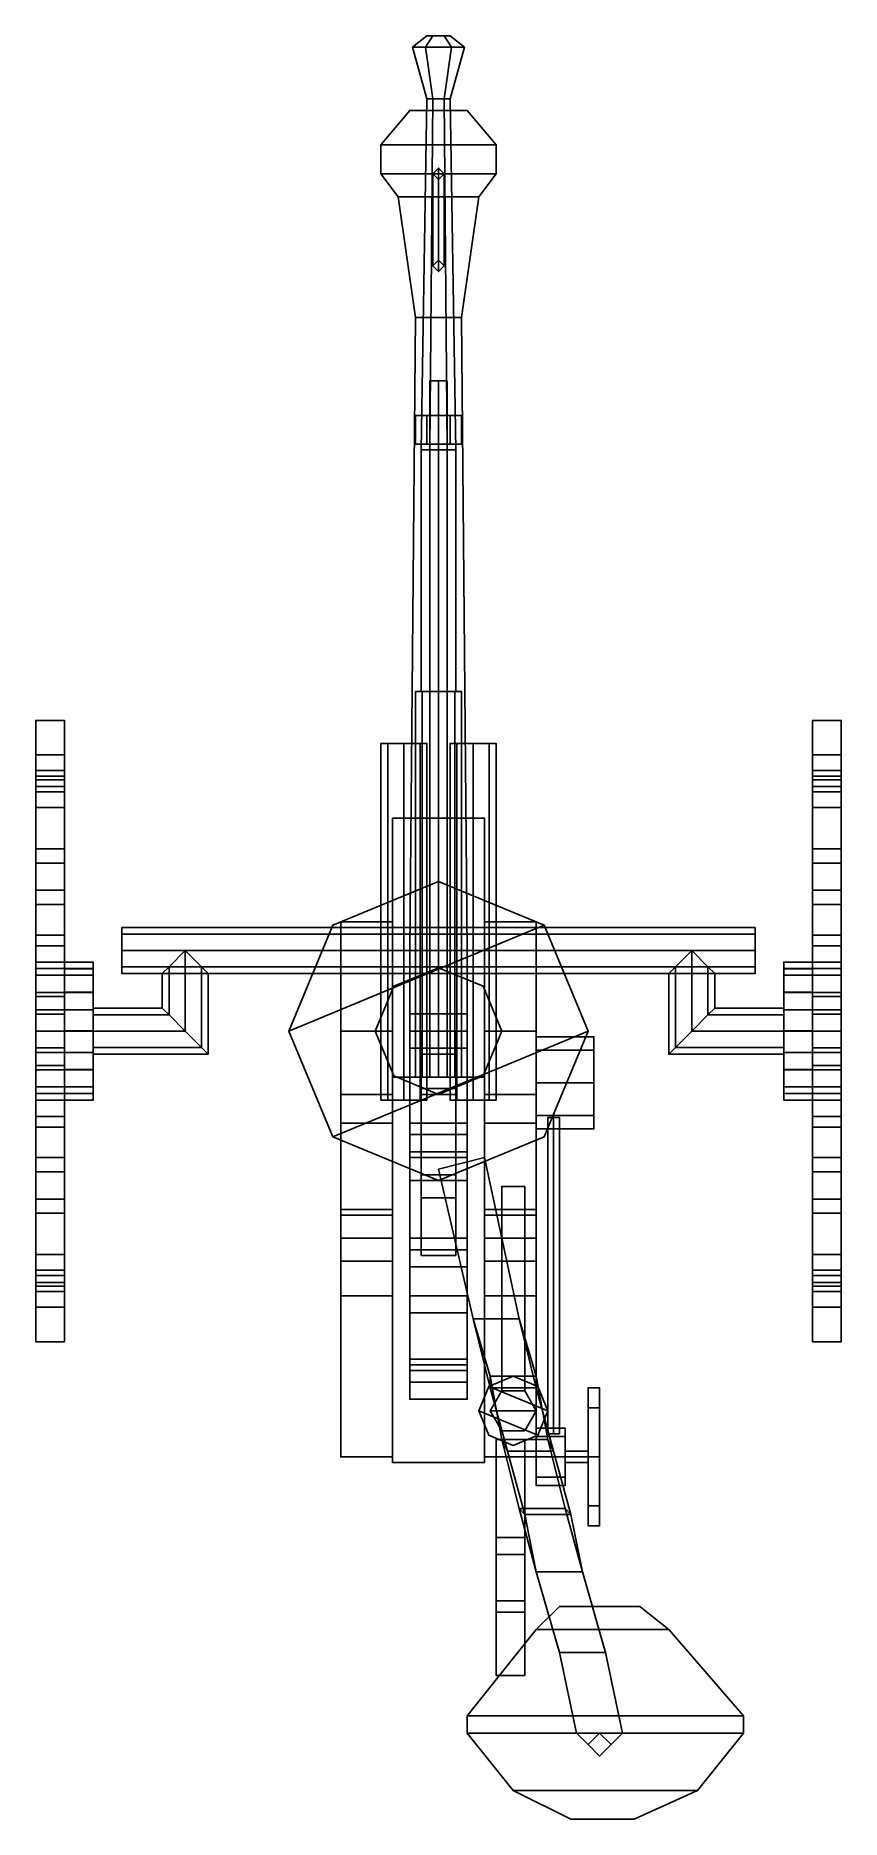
# Model space of a CAD drawing. Header units: millimetres. Extents: x -0.7 to 3, y -1.37 to 8.
# Drawn here: x -0.7 to 0.7, y -1.37 to 1.73 of the extents above.
import ezdxf

# ---------------------------------------------------------------- set-up
doc = ezdxf.new("R2010")
doc.units = ezdxf.units.MM
for name, color, linetype in [('gun', 1, 'Continuous'), ('sleeve', 5, 'Continuous'), ('trail', 6, 'Continuous'), ('turret', 2, 'Continuous'), ('wheels', 2, 'Continuous')]:
    doc.layers.add(name, color=color, linetype=linetype)

msp = doc.modelspace()

# ---------------------------------------------------------------- linework, layer by layer
for points in [[(0.55, 0.1683, 0.5783), (0.55, 0.18, 0.55), (-0.55, 0.18, 0.55), (-0.55, 0.1683, 0.5783)], [(0.55, 0.18, 0.55), (0.55, 0.1683, 0.5217), (-0.55, 0.1683, 0.5217), (-0.55, 0.18, 0.55)], [(-0.55, 0.14, 0.59), (-0.55, 0.1683, 0.5783), (-0.55, 0.18, 0.55), (-0.55, 0.1117, 0.5783)], [(-0.55, 0.1117, 0.5783), (-0.55, 0.18, 0.55), (-0.55, 0.1683, 0.5217), (-0.55, 0.1, 0.55)], [(0.55, 0.14, 0.59), (0.55, 0.1683, 0.5783), (-0.55, 0.1683, 0.5783), (-0.55, 0.14, 0.59)], [(0.55, 0.1683, 0.5217), (0.55, 0.14, 0.51), (-0.55, 0.14, 0.51), (-0.55, 0.1683, 0.5217)], [(-0.55, 0.1, 0.55), (-0.55, 0.1683, 0.5217), (-0.55, 0.14, 0.51), (-0.55, 0.1117, 0.5217)], [(0.55, 0.1683, 0.5783), (0.55, 0.14, 0.59), (0.55, 0.1117, 0.5783), (0.55, 0.18, 0.55)], [(0.55, 0.18, 0.55), (0.55, 0.1117, 0.5783), (0.55, 0.1, 0.55), (0.55, 0.1683, 0.5217)], [(0.55, 0.1683, 0.5217), (0.55, 0.1, 0.55), (0.55, 0.1117, 0.5217), (0.55, 0.14, 0.51)], [(0.55, 0.1117, 0.5783), (0.55, 0.14, 0.59), (-0.55, 0.14, 0.59), (-0.55, 0.1117, 0.5783)], [(0.55, 0.14, 0.51), (0.55, 0.1117, 0.5217), (-0.55, 0.1117, 0.5217), (-0.55, 0.14, 0.51)], [(-0.44, 0.14, 0.59), (-0.4683, 0.1117, 0.5783), (-0.4683, 0.0283, 0.5783), (-0.44, 0, 0.59)], [(-0.4683, 0.1117, 0.5217), (-0.44, 0.14, 0.51), (-0.44, 0, 0.51), (-0.4683, 0.0283, 0.5217)], [(-0.4117, 0.1117, 0.5783), (-0.44, 0.14, 0.59), (-0.44, 0, 0.59), (-0.4117, -0.0283, 0.5783)], [(-0.44, 0.14, 0.51), (-0.4117, 0.1117, 0.5217), (-0.4117, -0.0283, 0.5217), (-0.44, 0, 0.51)], [(0.4117, 0.1117, 0.5217), (0.44, 0.14, 0.51), (0.44, 0, 0.51), (0.4117, -0.0283, 0.5217)], [(0.44, 0.14, 0.59), (0.4117, 0.1117, 0.5783), (0.4117, -0.0283, 0.5783), (0.44, 0, 0.59)], [(0.44, 0.14, 0.51), (0.4683, 0.1117, 0.5217), (0.4683, 0.0283, 0.5217), (0.44, 0, 0.51)], [(0.4683, 0.1117, 0.5783), (0.44, 0.14, 0.59), (0.44, 0, 0.59), (0.4683, 0.0283, 0.5783)], [(0.55, 0.1, 0.55), (0.55, 0.1117, 0.5783), (-0.55, 0.1117, 0.5783), (-0.55, 0.1, 0.55)], [(0.55, 0.1117, 0.5217), (0.55, 0.1, 0.55), (-0.55, 0.1, 0.55), (-0.55, 0.1117, 0.5217)], [(-0.4683, 0.1117, 0.5783), (-0.48, 0.1, 0.55), (-0.48, 0.04, 0.55), (-0.4683, 0.0283, 0.5783)], [(-0.48, 0.1, 0.55), (-0.4683, 0.1117, 0.5217), (-0.4683, 0.0283, 0.5217), (-0.48, 0.04, 0.55)], [(-0.4, 0.1, 0.55), (-0.4117, 0.1117, 0.5783), (-0.4117, -0.0283, 0.5783), (-0.4, -0.04, 0.55)], [(-0.4117, 0.1117, 0.5217), (-0.4, 0.1, 0.55), (-0.4, -0.04, 0.55), (-0.4117, -0.0283, 0.5217)], [(0, 0.11, 0.48), (-0.0778, 0.0778, 0.48), (-0.0778, 0.0778, 0.9), (0, 0.11, 0.9)], [(0.0778, 0.0778, 0.48), (0, 0.11, 0.48), (0, 0.11, 0.9), (0.0778, 0.0778, 0.9)], [(0.4, 0.1, 0.55), (0.4117, 0.1117, 0.5217), (0.4117, -0.0283, 0.5217), (0.4, -0.04, 0.55)], [(0.4117, 0.1117, 0.5783), (0.4, 0.1, 0.55), (0.4, -0.04, 0.55), (0.4117, -0.0283, 0.5783)], [(0.4683, 0.1117, 0.5217), (0.48, 0.1, 0.55), (0.48, 0.04, 0.55), (0.4683, 0.0283, 0.5217)], [(0.48, 0.1, 0.55), (0.4683, 0.1117, 0.5783), (0.4683, 0.0283, 0.5783), (0.48, 0.04, 0.55)], [(-0.0778, 0.0778, 0.48), (-0.11, 0, 0.48), (-0.11, 0, 0.9), (-0.0778, 0.0778, 0.9)], [(0.11, 0, 0.48), (0.0778, 0.0778, 0.48), (0.0778, 0.0778, 0.9), (0.11, 0, 0.9)], [(-0.4683, 0.0283, 0.5783), (-0.48, 0.04, 0.55), (-0.6, 0.04, 0.55), (-0.6, 0.0283, 0.5783)], [(-0.48, 0.04, 0.55), (-0.4683, 0.0283, 0.5217), (-0.6, 0.0283, 0.5217), (-0.6, 0.04, 0.55)], [(-0.6, 0, 0.59), (-0.6, 0.0283, 0.5783), (-0.6, 0.04, 0.55), (-0.6, -0.0283, 0.5783)], [(-0.6, -0.0283, 0.5783), (-0.6, 0.04, 0.55), (-0.6, 0.0283, 0.5217), (-0.6, -0.04, 0.55)], [(0.4683, 0.0283, 0.5217), (0.48, 0.04, 0.55), (0.6, 0.04, 0.55), (0.6, 0.0283, 0.5217)], [(0.48, 0.04, 0.55), (0.4683, 0.0283, 0.5783), (0.6, 0.0283, 0.5783), (0.6, 0.04, 0.55)], [(0.6, 0.0283, 0.5783), (0.6, 0, 0.59), (0.6, -0.0283, 0.5783), (0.6, 0.04, 0.55)], [(0.6, 0.04, 0.55), (0.6, -0.0283, 0.5783), (0.6, -0.04, 0.55), (0.6, 0.0283, 0.5217)], [(-0.44, 0, 0.59), (-0.4683, 0.0283, 0.5783), (-0.6, 0.0283, 0.5783), (-0.6, 0, 0.59)], [(-0.4683, 0.0283, 0.5217), (-0.44, 0, 0.51), (-0.6, 0, 0.51), (-0.6, 0.0283, 0.5217)], [(-0.6, -0.04, 0.55), (-0.6, 0.0283, 0.5217), (-0.6, 0, 0.51), (-0.6, -0.0283, 0.5217)], [(-0.44, 0, 0.51), (-0.4117, -0.0283, 0.5217), (-0.6, -0.0283, 0.5217), (-0.6, 0, 0.51)], [(-0.11, 0, 0.48), (-0.0778, -0.0778, 0.48), (-0.0778, -0.0778, 0.9), (-0.11, 0, 0.9)], [(0.0778, -0.0778, 0.48), (0.11, 0, 0.48), (0.11, 0, 0.9), (0.0778, -0.0778, 0.9)], [(0.44, 0, 0.59), (0.4117, -0.0283, 0.5783), (0.6, -0.0283, 0.5783), (0.6, 0, 0.59)], [(0.44, 0, 0.51), (0.4683, 0.0283, 0.5217), (0.6, 0.0283, 0.5217), (0.6, 0, 0.51)], [(0.4683, 0.0283, 0.5783), (0.44, 0, 0.59), (0.6, 0, 0.59), (0.6, 0.0283, 0.5783)], [(0.6, 0.0283, 0.5217), (0.6, -0.04, 0.55), (0.6, -0.0283, 0.5217), (0.6, 0, 0.51)], [(-0.4117, -0.0283, 0.5783), (-0.44, 0, 0.59), (-0.6, 0, 0.59), (-0.6, -0.0283, 0.5783)], [(-0.4, -0.04, 0.55), (-0.4117, -0.0283, 0.5783), (-0.6, -0.0283, 0.5783), (-0.6, -0.04, 0.55)], [(-0.4117, -0.0283, 0.5217), (-0.4, -0.04, 0.55), (-0.6, -0.04, 0.55), (-0.6, -0.0283, 0.5217)], [(0.4, -0.04, 0.55), (0.4117, -0.0283, 0.5217), (0.6, -0.0283, 0.5217), (0.6, -0.04, 0.55)], [(0.4117, -0.0283, 0.5783), (0.4, -0.04, 0.55), (0.6, -0.04, 0.55), (0.6, -0.0283, 0.5783)], [(0.4117, -0.0283, 0.5217), (0.44, 0, 0.51), (0.6, 0, 0.51), (0.6, -0.0283, 0.5217)], [(-0.0778, -0.0778, 0.48), (0, -0.11, 0.48), (0, -0.11, 0.9), (-0.0778, -0.0778, 0.9)], [(0, -0.11, 0.48), (0.0778, -0.0778, 0.48), (0.0778, -0.0778, 0.9), (0, -0.11, 0.9)]]:
    msp.add_3dface(points)
at = {"layer": 'gun'}
for points in [[(-0.01, 1.73, 1.4173), (-0.02, 1.73, 1.4), (-0.045, 1.71, 1.4), (-0.0225, 1.71, 1.439)], [(-0.02, 1.73, 1.4), (-0.01, 1.73, 1.3827), (-0.0225, 1.71, 1.361), (-0.045, 1.71, 1.4)], [(-0.01, 1.62, 1.3827), (-0.02, 1.62, 1.4), (-0.045, 1.71, 1.4), (-0.0225, 1.71, 1.361)], [(-0.02, 1.62, 1.4), (-0.01, 1.62, 1.4173), (-0.0225, 1.71, 1.439), (-0.045, 1.71, 1.4)], [(0.01, 1.73, 1.4173), (-0.01, 1.73, 1.4173), (-0.0225, 1.71, 1.439), (0.0225, 1.71, 1.439)], [(-0.01, 1.73, 1.3827), (0.01, 1.73, 1.3827), (0.0225, 1.71, 1.361), (-0.0225, 1.71, 1.361)], [(0.01, 1.62, 1.3827), (-0.01, 1.62, 1.3827), (-0.0225, 1.71, 1.361), (0.0225, 1.71, 1.361)], [(-0.01, 1.62, 1.4173), (0.01, 1.62, 1.4173), (0.0225, 1.71, 1.439), (-0.0225, 1.71, 1.439)], [(0.02, 1.73, 1.4), (-0.02, 1.73, 1.4), (-0.01, 1.73, 1.4173), (0.01, 1.73, 1.4173)], [(0.01, 1.73, 1.3827), (-0.01, 1.73, 1.3827), (-0.02, 1.73, 1.4), (0.02, 1.73, 1.4)], [(0.02, 1.73, 1.4), (0.01, 1.73, 1.4173), (0.0225, 1.71, 1.439), (0.045, 1.71, 1.4)], [(0.01, 1.73, 1.3827), (0.02, 1.73, 1.4), (0.045, 1.71, 1.4), (0.0225, 1.71, 1.361)], [(0.02, 1.62, 1.4), (0.01, 1.62, 1.3827), (0.0225, 1.71, 1.361), (0.045, 1.71, 1.4)], [(0.01, 1.62, 1.4173), (0.02, 1.62, 1.4), (0.045, 1.71, 1.4), (0.0225, 1.71, 1.439)], [(-0.015, 1.01, 1.374), (-0.03, 1.01, 1.4), (-0.02, 1.62, 1.4), (-0.01, 1.62, 1.3827)], [(-0.03, 1.01, 1.4), (-0.015, 1.01, 1.426), (-0.01, 1.62, 1.4173), (-0.02, 1.62, 1.4)], [(0.015, 1.01, 1.374), (-0.015, 1.01, 1.374), (-0.01, 1.62, 1.3827), (0.01, 1.62, 1.3827)], [(-0.015, 1.01, 1.426), (0.015, 1.01, 1.426), (0.01, 1.62, 1.4173), (-0.01, 1.62, 1.4173)], [(0.03, 1.01, 1.4), (0.015, 1.01, 1.374), (0.01, 1.62, 1.3827), (0.02, 1.62, 1.4)], [(0.015, 1.01, 1.426), (0.03, 1.01, 1.4), (0.02, 1.62, 1.4), (0.01, 1.62, 1.4173)], [(-0.015, 1.01, 1.426), (-0.03, 1.01, 1.4), (-0.03, 0.59, 1.4), (-0.015, 0.59, 1.426)], [(-0.03, 1.01, 1.4), (-0.015, 1.01, 1.374), (-0.015, 0.59, 1.374), (-0.03, 0.59, 1.4)], [(0.015, 1.01, 1.426), (-0.015, 1.01, 1.426), (-0.015, 0.59, 1.426), (0.015, 0.59, 1.426)], [(-0.015, 1.01, 1.374), (0.015, 1.01, 1.374), (0.015, 0.59, 1.374), (-0.015, 0.59, 1.374)], [(0.03, 1.01, 1.4), (0.015, 1.01, 1.426), (0.015, 0.59, 1.426), (0.03, 0.59, 1.4)], [(0.015, 1.01, 1.374), (0.03, 1.01, 1.4), (0.03, 0.59, 1.4), (0.015, 0.59, 1.374)]]:
    msp.add_3dface(points, dxfattribs=at)
at = {"layer": 'sleeve'}
for points in [[(0, 1.13, 1.365), (-0.015, 1.13, 1.35), (-0.015, -0.08, 1.35), (0, -0.08, 1.365)], [(-0.015, 1.13, 1.35), (0, 1.13, 1.335), (0, -0.08, 1.335), (-0.015, -0.08, 1.35)], [(0.015, 1.13, 1.35), (0, 1.13, 1.335), (-0.015, 1.13, 1.35), (0, 1.13, 1.365)], [(0.015, 1.13, 1.35), (0, 1.13, 1.365), (0, -0.08, 1.365), (0.015, -0.08, 1.35)], [(0, 1.13, 1.335), (0.015, 1.13, 1.35), (0.015, -0.08, 1.35), (0, -0.08, 1.335)], [(-0.04, 1.07, 1.35), (-0.04, 1.02, 1.35), (-0.04, 1.02, 1.42), (-0.04, 1.07, 1.42)], [(0.04, 1.07, 1.42), (0.04, 1.07, 1.35), (-0.04, 1.07, 1.35), (-0.04, 1.07, 1.42)], [(0.02, 1.07, 1.45), (0.04, 1.07, 1.42), (-0.04, 1.07, 1.42), (-0.02, 1.07, 1.45)], [(-0.04, 1.07, 1.42), (-0.04, 1.02, 1.42), (-0.02, 1.02, 1.45), (-0.02, 1.07, 1.45)], [(-0.02, 1.07, 1.32), (-0.04, 1.07, 1.35), (0.04, 1.07, 1.35), (0.02, 1.07, 1.32)], [(-0.02, 1.02, 1.32), (-0.04, 1.02, 1.35), (-0.04, 1.07, 1.35), (-0.02, 1.07, 1.32)], [(-0.02, 1.07, 1.45), (-0.02, 1.02, 1.45), (0.02, 1.02, 1.45), (0.02, 1.07, 1.45)], [(0.02, 1.07, 1.32), (0.02, 1.02, 1.32), (-0.02, 1.02, 1.32), (-0.02, 1.07, 1.32)], [(0.02, 1.02, 1.45), (0.04, 1.02, 1.42), (0.04, 1.07, 1.42), (0.02, 1.07, 1.45)], [(0.04, 1.07, 1.35), (0.04, 1.02, 1.35), (0.02, 1.02, 1.32), (0.02, 1.07, 1.32)], [(0.04, 1.02, 1.42), (0.04, 1.02, 1.35), (0.04, 1.07, 1.35), (0.04, 1.07, 1.42)], [(-0.04, 1.02, 1.42), (-0.04, 1.02, 1.35), (0.04, 1.02, 1.35), (0.04, 1.02, 1.42)], [(-0.02, 1.02, 1.45), (-0.04, 1.02, 1.42), (0.04, 1.02, 1.42), (0.02, 1.02, 1.45)], [(0.02, 1.02, 1.32), (0.04, 1.02, 1.35), (-0.04, 1.02, 1.35), (-0.02, 1.02, 1.32)], [(-0.0283, 0.59, 1.4283), (-0.04, 0.59, 1.4), (-0.04, -0.08, 1.4), (-0.0283, -0.08, 1.4283)], [(-0.04, 0.59, 1.4), (-0.0283, 0.59, 1.3717), (-0.0283, -0.08, 1.3717), (-0.04, -0.08, 1.4)], [(0.0283, 0.59, 1.3717), (-0.04, 0.59, 1.4), (-0.0283, 0.59, 1.4283), (0.04, 0.59, 1.4)], [(0, 0.59, 1.36), (-0.0283, 0.59, 1.3717), (-0.04, 0.59, 1.4), (0.0283, 0.59, 1.3717)], [(0, 0.59, 1.44), (-0.0283, 0.59, 1.4283), (-0.0283, -0.08, 1.4283), (0, -0.08, 1.44)], [(-0.0283, 0.59, 1.3717), (0, 0.59, 1.36), (0, -0.08, 1.36), (-0.0283, -0.08, 1.3717)], [(0.04, 0.59, 1.4), (-0.0283, 0.59, 1.4283), (0, 0.59, 1.44), (0.0283, 0.59, 1.4283)], [(0.0283, 0.59, 1.4283), (0, 0.59, 1.44), (0, -0.08, 1.44), (0.0283, -0.08, 1.4283)], [(0, 0.59, 1.36), (0.0283, 0.59, 1.3717), (0.0283, -0.08, 1.3717), (0, -0.08, 1.36)], [(0.04, 0.59, 1.4), (0.0283, 0.59, 1.4283), (0.0283, -0.08, 1.4283), (0.04, -0.08, 1.4)], [(0.0283, 0.59, 1.3717), (0.04, 0.59, 1.4), (0.04, -0.08, 1.4), (0.0283, -0.08, 1.3717)], [(-0.0883, 0.5, 1.3883), (-0.1, 0.5, 1.36), (-0.1, -0.12, 1.36), (-0.0883, -0.12, 1.3883)], [(-0.1, 0.5, 1.36), (-0.0883, 0.5, 1.3317), (-0.0883, -0.12, 1.3317), (-0.1, -0.12, 1.36)], [(-0.0317, 0.5, 1.3317), (-0.1, 0.5, 1.36), (-0.0883, 0.5, 1.3883), (-0.02, 0.5, 1.36)], [(-0.06, 0.5, 1.32), (-0.0883, 0.5, 1.3317), (-0.1, 0.5, 1.36), (-0.0317, 0.5, 1.3317)], [(-0.06, 0.5, 1.4), (-0.0883, 0.5, 1.3883), (-0.0883, -0.12, 1.3883), (-0.06, -0.12, 1.4)], [(-0.0883, 0.5, 1.3317), (-0.06, 0.5, 1.32), (-0.06, -0.12, 1.32), (-0.0883, -0.12, 1.3317)], [(-0.02, 0.5, 1.36), (-0.0883, 0.5, 1.3883), (-0.06, 0.5, 1.4), (-0.0317, 0.5, 1.3883)], [(-0.0317, 0.5, 1.3883), (-0.06, 0.5, 1.4), (-0.06, -0.12, 1.4), (-0.0317, -0.12, 1.3883)], [(-0.06, 0.5, 1.32), (-0.0317, 0.5, 1.3317), (-0.0317, -0.12, 1.3317), (-0.06, -0.12, 1.32)], [(-0.02, 0.5, 1.36), (-0.0317, 0.5, 1.3883), (-0.0317, -0.12, 1.3883), (-0.02, -0.12, 1.36)], [(-0.0317, 0.5, 1.3317), (-0.02, 0.5, 1.36), (-0.02, -0.12, 1.36), (-0.0317, -0.12, 1.3317)], [(0.0317, 0.5, 1.3883), (0.02, 0.5, 1.36), (0.02, -0.12, 1.36), (0.0317, -0.12, 1.3883)], [(0.02, 0.5, 1.36), (0.0317, 0.5, 1.3317), (0.0317, -0.12, 1.3317), (0.02, -0.12, 1.36)], [(0.06, 0.5, 1.32), (0.0317, 0.5, 1.3317), (0.02, 0.5, 1.36), (0.0883, 0.5, 1.3317)], [(0.0883, 0.5, 1.3317), (0.02, 0.5, 1.36), (0.0317, 0.5, 1.3883), (0.1, 0.5, 1.36)], [(0.06, 0.5, 1.4), (0.0317, 0.5, 1.3883), (0.0317, -0.12, 1.3883), (0.06, -0.12, 1.4)], [(0.0317, 0.5, 1.3317), (0.06, 0.5, 1.32), (0.06, -0.12, 1.32), (0.0317, -0.12, 1.3317)], [(0.1, 0.5, 1.36), (0.0317, 0.5, 1.3883), (0.06, 0.5, 1.4), (0.0883, 0.5, 1.3883)], [(0.0883, 0.5, 1.3883), (0.06, 0.5, 1.4), (0.06, -0.12, 1.4), (0.0883, -0.12, 1.3883)], [(0.06, 0.5, 1.32), (0.0883, 0.5, 1.3317), (0.0883, -0.12, 1.3317), (0.06, -0.12, 1.32)], [(0.1, 0.5, 1.36), (0.0883, 0.5, 1.3883), (0.0883, -0.12, 1.3883), (0.1, -0.12, 1.36)], [(0.0883, 0.5, 1.3317), (0.1, 0.5, 1.36), (0.1, -0.12, 1.36), (0.0883, -0.12, 1.3317)], [(0.08, 0.37, 1.34), (0.08, 0.37, 1.29), (-0.08, 0.37, 1.29), (-0.08, 0.37, 1.34)], [(-0.08, 0.37, 1.29), (-0.08, -0.08, 1.25), (-0.08, -0.08, 1.34), (-0.08, 0.37, 1.34)], [(0.08, 0.37, 1.29), (0.08, -0.08, 1.25), (-0.08, -0.08, 1.25), (-0.08, 0.37, 1.29)], [(-0.08, 0.37, 1.34), (-0.08, -0.08, 1.34), (0.08, -0.08, 1.34), (0.08, 0.37, 1.34)], [(0.08, -0.08, 1.34), (0.08, -0.08, 1.25), (0.08, 0.37, 1.29), (0.08, 0.37, 1.34)], [(-0.05, -0.08, 1.06), (-0.05, 0.03, 1.12), (0.05, 0.03, 1.12), (0.05, -0.08, 1.06)], [(-0.05, -0.03, 1.2), (-0.05, 0.03, 1.12), (-0.05, -0.08, 1.06), (-0.05, -0.16, 1.12)], [(0.05, -0.03, 1.2), (0.05, 0.03, 1.12), (-0.05, 0.03, 1.12), (-0.05, -0.03, 1.2)], [(0.03, 0, 1.99), (0.03, -0.04, 1.89), (-0.03, -0.04, 1.89), (-0.03, 0, 1.99)], [(-0.03, -0.04, 1.89), (-0.03, -0.29, 1.98), (-0.03, -0.25, 2.07), (-0.03, 0, 1.99)], [(-0.03, 0, 1.99), (-0.03, -0.25, 2.07), (0.03, -0.25, 2.07), (0.03, 0, 1.99)], [(0.03, -0.25, 2.07), (0.03, -0.29, 1.98), (0.03, -0.04, 1.89), (0.03, 0, 1.99)], [(0.05, -0.08, 1.06), (0.05, 0.03, 1.12), (0.05, -0.03, 1.2), (0.05, -0.16, 1.12)], [(0.05, -0.16, 1.12), (0.05, -0.03, 1.2), (-0.05, -0.03, 1.2), (-0.05, -0.16, 1.12)], [(-0.03, -0.1, 1.64), (-0.03, -0.36, 1.74), (-0.03, -0.29, 1.98), (-0.03, -0.04, 1.89)], [(0.03, -0.04, 1.89), (0.03, -0.1, 1.64), (-0.03, -0.1, 1.64), (-0.03, -0.04, 1.89)], [(0.03, -0.29, 1.98), (0.03, -0.36, 1.74), (0.03, -0.1, 1.64), (0.03, -0.04, 1.89)], [(-0.08, -0.08, 1.23), (-0.08, -0.75, 1.23), (-0.08, -0.75, 1.44), (-0.08, -0.08, 1.44)], [(0.08, -0.08, 1.44), (0.08, -0.08, 1.23), (-0.08, -0.08, 1.23), (-0.08, -0.08, 1.44)], [(0.08, -0.08, 1.23), (0.08, -0.75, 1.23), (-0.08, -0.75, 1.23), (-0.08, -0.08, 1.23)], [(-0.08, -0.08, 1.44), (-0.08, -0.75, 1.44), (0.08, -0.75, 1.44), (0.08, -0.08, 1.44)], [(-0.05, -0.16, 1.12), (-0.05, -0.08, 1.06), (-0.05, -0.18, 1.04), (-0.05, -0.22, 1.11)], [(-0.05, -0.18, 1.04), (-0.05, -0.08, 1.06), (0.05, -0.08, 1.06), (0.05, -0.18, 1.04)], [(0.05, -0.18, 1.04), (0.05, -0.08, 1.06), (0.05, -0.16, 1.12), (0.05, -0.22, 1.11)], [(0.08, -0.75, 1.44), (0.08, -0.75, 1.23), (0.08, -0.08, 1.23), (0.08, -0.08, 1.44)], [(-0.03, -0.11, 1.44), (-0.03, -0.39, 1.44), (-0.03, -0.36, 1.74), (-0.03, -0.1, 1.64)], [(0.03, -0.1, 1.64), (0.03, -0.11, 1.44), (-0.03, -0.11, 1.44), (-0.03, -0.1, 1.64)], [(0.03, -0.36, 1.74), (0.03, -0.39, 1.44), (0.03, -0.11, 1.44), (0.03, -0.1, 1.64)], [(0.05, -0.21, 1.23), (0.05, -0.16, 1.12), (-0.05, -0.16, 1.12), (-0.05, -0.21, 1.23)], [(-0.05, -0.21, 1.23), (-0.05, -0.16, 1.12), (-0.05, -0.22, 1.11), (-0.05, -0.26, 1.23)], [(-0.05, -0.22, 1.11), (-0.05, -0.18, 1.04), (-0.05, -0.38, 1.04), (-0.05, -0.36, 1.11)], [(-0.05, -0.38, 1.04), (-0.05, -0.18, 1.04), (0.05, -0.18, 1.04), (0.05, -0.38, 1.04)], [(0.05, -0.22, 1.11), (0.05, -0.16, 1.12), (0.05, -0.21, 1.23), (0.05, -0.26, 1.23)], [(0.05, -0.38, 1.04), (0.05, -0.18, 1.04), (0.05, -0.22, 1.11), (0.05, -0.36, 1.11)], [(0.05, -0.36, 1.11), (0.05, -0.22, 1.11), (-0.05, -0.22, 1.11), (-0.05, -0.36, 1.11)], [(-0.05, -0.26, 1.23), (-0.05, -0.22, 1.11), (0.05, -0.22, 1.11), (0.05, -0.26, 1.23)], [(-0.03, -0.25, 2.07), (-0.03, -0.29, 1.98), (0.03, -0.29, 1.98), (0.03, -0.25, 2.07)], [(-0.03, -0.29, 1.98), (-0.03, -0.36, 1.74), (0.03, -0.36, 1.74), (0.03, -0.29, 1.98)], [(-0.05, -0.36, 1.11), (-0.05, -0.38, 1.04), (-0.05, -0.49, 1.06), (-0.05, -0.41, 1.11)], [(-0.05, -0.36, 1.23), (-0.05, -0.36, 1.11), (-0.05, -0.41, 1.11), (-0.05, -0.41, 1.23)], [(0.05, -0.36, 1.23), (0.05, -0.36, 1.11), (-0.05, -0.36, 1.11), (-0.05, -0.36, 1.23)], [(-0.03, -0.36, 1.74), (-0.03, -0.39, 1.44), (0.03, -0.39, 1.44), (0.03, -0.36, 1.74)], [(0.05, -0.49, 1.06), (0.05, -0.38, 1.04), (0.05, -0.36, 1.11), (0.05, -0.41, 1.11)], [(0.05, -0.41, 1.11), (0.05, -0.36, 1.11), (0.05, -0.36, 1.23), (0.05, -0.41, 1.23)], [(-0.05, -0.49, 1.06), (-0.05, -0.38, 1.04), (0.05, -0.38, 1.04), (0.05, -0.49, 1.06)], [(-0.05, -0.41, 1.11), (-0.05, -0.49, 1.06), (-0.05, -0.58, 1.1), (-0.05, -0.46, 1.11)], [(0.05, -0.46, 1.11), (0.05, -0.41, 1.11), (-0.05, -0.41, 1.11), (-0.05, -0.46, 1.11)], [(-0.05, -0.41, 1.23), (-0.05, -0.41, 1.11), (0.05, -0.41, 1.11), (0.05, -0.41, 1.23)], [(0.05, -0.58, 1.1), (0.05, -0.49, 1.06), (0.05, -0.41, 1.11), (0.05, -0.46, 1.11)], [(0.05, -0.59, 1.17), (0.05, -0.46, 1.11), (-0.05, -0.46, 1.11), (-0.05, -0.59, 1.17)], [(-0.05, -0.46, 1.11), (-0.05, -0.58, 1.1), (-0.05, -0.64, 1.15), (-0.05, -0.59, 1.17)], [(0.05, -0.64, 1.15), (0.05, -0.58, 1.1), (0.05, -0.46, 1.11), (0.05, -0.59, 1.17)], [(-0.05, -0.58, 1.1), (-0.05, -0.49, 1.06), (0.05, -0.49, 1.06), (0.05, -0.58, 1.1)], [(-0.05, -0.59, 1.17), (-0.05, -0.64, 1.15), (-0.05, -0.61, 1.23), (-0.05, -0.57, 1.23)], [(0.05, -0.57, 1.23), (0.05, -0.59, 1.17), (-0.05, -0.59, 1.17), (-0.05, -0.57, 1.23)], [(-0.05, -0.64, 1.15), (-0.05, -0.58, 1.1), (0.05, -0.58, 1.1), (0.05, -0.64, 1.15)], [(0.05, -0.61, 1.23), (0.05, -0.64, 1.15), (0.05, -0.59, 1.17), (0.05, -0.57, 1.23)], [(-0.05, -0.61, 1.23), (-0.05, -0.64, 1.15), (0.05, -0.64, 1.15), (0.05, -0.61, 1.23)], [(-0.08, -0.75, 1.44), (-0.08, -0.75, 1.23), (0.08, -0.75, 1.23), (0.08, -0.75, 1.44)]]:
    msp.add_3dface(points, dxfattribs=at)
at = {"layer": 'trail'}
for points in [[(-0.05, 1.6, 0.24), (-0.1, 1.54, 0.25), (-0.1, 1.54, 0.28), (-0.05, 1.6, 0.27)], [(0.05, 1.6, 0.24), (0.1, 1.54, 0.25), (-0.1, 1.54, 0.25), (-0.05, 1.6, 0.24)], [(-0.05, 1.6, 0.27), (-0.1, 1.54, 0.28), (0.1, 1.54, 0.28), (0.05, 1.6, 0.27)], [(0.05, 1.6, 0.27), (0.05, 1.6, 0.24), (-0.05, 1.6, 0.24), (-0.05, 1.6, 0.27)], [(0.1, 1.54, 0.28), (0.1, 1.54, 0.25), (0.05, 1.6, 0.24), (0.05, 1.6, 0.27)], [(-0.1, 1.49, 0.26), (-0.1, 1.54, 0.25), (0.1, 1.54, 0.25), (0.1, 1.49, 0.26)], [(0.1, 1.49, 0.3), (0.1, 1.54, 0.28), (-0.1, 1.54, 0.28), (-0.1, 1.49, 0.3)], [(-0.1, 1.54, 0.28), (-0.1, 1.54, 0.25), (-0.1, 1.49, 0.26), (-0.1, 1.49, 0.3)], [(0.1, 1.49, 0.26), (0.1, 1.54, 0.25), (0.1, 1.54, 0.28), (0.1, 1.49, 0.3)], [(0.1, 1.49, 0.26), (0.07, 1.45, 0.26), (-0.07, 1.45, 0.26), (-0.1, 1.49, 0.26)], [(-0.1, 1.49, 0.3), (-0.07, 1.45, 0.31), (0.07, 1.45, 0.31), (0.1, 1.49, 0.3)], [(-0.1, 1.49, 0.26), (-0.07, 1.45, 0.26), (-0.07, 1.45, 0.31), (-0.1, 1.49, 0.3)], [(-0.01, 1.33, 0.4), (0, 1.32, 0.41), (0, 1.5, 0.37), (-0.01, 1.49, 0.36)], [(0, 1.5, 0.29), (-0.01, 1.49, 0.3), (-0.01, 1.49, 0.36), (0, 1.5, 0.37)], [(0, 1.34, 0.39), (-0.01, 1.33, 0.4), (-0.01, 1.49, 0.36), (0, 1.48, 0.35)], [(-0.01, 1.49, 0.3), (0, 1.48, 0.3), (0, 1.48, 0.35), (-0.01, 1.49, 0.36)], [(0, 1.32, 0.41), (0.01, 1.33, 0.4), (0.01, 1.49, 0.36), (0, 1.5, 0.37)], [(0.01, 1.49, 0.3), (0, 1.5, 0.29), (0, 1.5, 0.37), (0.01, 1.49, 0.36)], [(0.01, 1.33, 0.4), (0, 1.34, 0.39), (0, 1.48, 0.35), (0.01, 1.49, 0.36)], [(0, 1.48, 0.3), (0.01, 1.49, 0.3), (0.01, 1.49, 0.36), (0, 1.48, 0.35)], [(0.07, 1.45, 0.31), (0.07, 1.45, 0.26), (0.1, 1.49, 0.26), (0.1, 1.49, 0.3)], [(0.04, 1.24, 0.35), (0.07, 1.45, 0.31), (-0.07, 1.45, 0.31), (-0.04, 1.24, 0.35)], [(-0.07, 1.45, 0.31), (-0.07, 1.45, 0.26), (-0.04, 1.24, 0.29), (-0.04, 1.24, 0.35)], [(-0.04, 1.24, 0.29), (-0.07, 1.45, 0.26), (0.07, 1.45, 0.26), (0.04, 1.24, 0.29)], [(0.04, 1.24, 0.29), (0.07, 1.45, 0.26), (0.07, 1.45, 0.31), (0.04, 1.24, 0.35)], [(0, 1.34, 0.33), (-0.01, 1.33, 0.33), (-0.01, 1.33, 0.4), (0, 1.34, 0.39)], [(0.01, 1.33, 0.33), (0, 1.34, 0.33), (0, 1.34, 0.39), (0.01, 1.33, 0.4)], [(-0.01, 1.33, 0.33), (0, 1.32, 0.33), (0, 1.32, 0.41), (-0.01, 1.33, 0.4)], [(0, 1.32, 0.33), (0.01, 1.33, 0.33), (0.01, 1.33, 0.4), (0, 1.32, 0.41)], [(-0.04, 1.24, 0.29), (-0.05, 0.14, 0.48), (-0.05, 0.14, 0.59), (-0.04, 1.24, 0.35)], [(0.04, 1.24, 0.29), (0.05, 0.14, 0.48), (-0.05, 0.14, 0.48), (-0.04, 1.24, 0.29)], [(-0.04, 1.24, 0.35), (-0.05, 0.14, 0.59), (0.05, 0.14, 0.59), (0.04, 1.24, 0.35)], [(0.05, 0.14, 0.59), (0.05, 0.14, 0.48), (0.04, 1.24, 0.29), (0.04, 1.24, 0.35)], [(0.05, 0, 0.59), (0.05, 0.14, 0.59), (-0.05, 0.14, 0.59), (-0.05, 0, 0.59)], [(-0.05, 0, 0.48), (-0.05, 0.14, 0.48), (0.05, 0.14, 0.48), (0.05, 0, 0.48)], [(-0.05, 0.14, 0.59), (-0.05, 0.14, 0.48), (-0.05, 0, 0.48), (-0.05, 0, 0.59)], [(0.05, 0, 0.48), (0.05, 0.14, 0.48), (0.05, 0.14, 0.59), (0.05, 0, 0.59)]]:
    msp.add_3dface(points, dxfattribs=at)
at = {"layer": 'turret'}
for points in [[(0, 0.26, 1), (-0.1838, 0.1838, 1), (-0.26, 0, 1), (0.1838, 0.1838, 1)], [(0, 0.26, 0.9), (-0.1838, 0.1838, 0.9), (-0.1838, 0.1838, 1), (0, 0.26, 1)], [(0.1838, 0.1838, 0.9), (0, 0.26, 0.9), (0, 0.26, 1), (0.1838, 0.1838, 1)], [(-0.17, 0.19, 1), (-0.17, -0.11, 1), (-0.17, -0.16, 1.11), (-0.17, 0, 1.18)], [(-0.08, 0, 1.18), (-0.08, 0.19, 1), (-0.17, 0.19, 1), (-0.17, 0, 1.18)], [(-0.08, -0.16, 1.11), (-0.08, -0.11, 1), (-0.08, 0.19, 1), (-0.08, 0, 1.18)], [(0.08, 0.19, 1), (0.08, -0.11, 1), (0.08, -0.16, 1.11), (0.08, 0, 1.18)], [(0.17, 0, 1.18), (0.17, 0.19, 1), (0.08, 0.19, 1), (0.08, 0, 1.18)], [(0.17, -0.16, 1.11), (0.17, -0.11, 1), (0.17, 0.19, 1), (0.17, 0, 1.18)], [(-0.1838, 0.1838, 0.9), (-0.26, 0, 0.9), (-0.26, 0, 1), (-0.1838, 0.1838, 1)], [(0.1838, 0.1838, 1), (-0.26, 0, 1), (-0.1838, -0.1838, 1), (0.26, 0, 1)], [(0.26, 0, 0.9), (0.1838, 0.1838, 0.9), (0.1838, 0.1838, 1), (0.26, 0, 1)], [(-0.26, 0, 0.9), (-0.1838, -0.1838, 0.9), (-0.1838, -0.1838, 1), (-0.26, 0, 1)], [(-0.17, 0, 1.18), (-0.17, -0.16, 1.11), (-0.17, -0.36, 1.21), (-0.17, -0.31, 1.33)], [(-0.08, -0.31, 1.33), (-0.08, 0, 1.18), (-0.17, 0, 1.18), (-0.17, -0.31, 1.33)], [(-0.08, -0.36, 1.21), (-0.08, -0.16, 1.11), (-0.08, 0, 1.18), (-0.08, -0.31, 1.33)], [(0.08, 0, 1.18), (0.08, -0.16, 1.11), (0.08, -0.36, 1.21), (0.08, -0.31, 1.33)], [(0.17, -0.31, 1.33), (0.17, 0, 1.18), (0.08, 0, 1.18), (0.08, -0.31, 1.33)], [(0.17, -0.36, 1.21), (0.17, -0.16, 1.11), (0.17, 0, 1.18), (0.17, -0.31, 1.33)], [(0.1838, -0.1838, 0.9), (0.26, 0, 0.9), (0.26, 0, 1), (0.1838, -0.1838, 1)], [(0.26, 0, 1), (-0.1838, -0.1838, 1), (0, -0.26, 1), (0.1838, -0.1838, 1)], [(0.27, -0.0334, 1.1766), (0.27, -0.01, 1.12), (0.17, -0.01, 1.12), (0.17, -0.0334, 1.1766)], [(0.27, -0.01, 1.12), (0.27, -0.0334, 1.0634), (0.17, -0.0334, 1.0634), (0.17, -0.01, 1.12)], [(0.27, -0.1466, 1.1766), (0.27, -0.01, 1.12), (0.27, -0.0334, 1.1766), (0.27, -0.09, 1.2)], [(0.27, -0.17, 1.12), (0.27, -0.0334, 1.0634), (0.27, -0.01, 1.12), (0.27, -0.1466, 1.1766)], [(0.27, -0.09, 1.2), (0.27, -0.0334, 1.1766), (0.17, -0.0334, 1.1766), (0.17, -0.09, 1.2)], [(0.27, -0.0334, 1.0634), (0.27, -0.09, 1.04), (0.17, -0.09, 1.04), (0.17, -0.0334, 1.0634)], [(0.27, -0.1466, 1.0634), (0.27, -0.09, 1.04), (0.27, -0.0334, 1.0634), (0.27, -0.17, 1.12)], [(0.27, -0.1466, 1.1766), (0.27, -0.09, 1.2), (0.17, -0.09, 1.2), (0.17, -0.1466, 1.1766)], [(0.27, -0.09, 1.04), (0.27, -0.1466, 1.0634), (0.17, -0.1466, 1.0634), (0.17, -0.09, 1.04)], [(-0.17, -0.16, 1.11), (-0.17, -0.11, 1), (-0.08, -0.11, 1), (-0.08, -0.16, 1.11)], [(0.08, -0.16, 1.11), (0.08, -0.11, 1), (0.17, -0.11, 1), (0.17, -0.16, 1.11)], [(0.27, -0.17, 1.12), (0.27, -0.1466, 1.1766), (0.17, -0.1466, 1.1766), (0.17, -0.17, 1.12)], [(0.27, -0.1466, 1.0634), (0.27, -0.17, 1.12), (0.17, -0.17, 1.12), (0.17, -0.1466, 1.0634)], [(0.2, -0.15, 1.16), (0.19, -0.15, 1.15), (0.19, -0.7, 1.24), (0.2, -0.7, 1.25)], [(0.19, -0.15, 1.15), (0.2, -0.15, 1.14), (0.2, -0.7, 1.23), (0.19, -0.7, 1.24)], [(0.21, -0.15, 1.15), (0.2, -0.15, 1.16), (0.2, -0.7, 1.25), (0.21, -0.7, 1.24)], [(0.2, -0.15, 1.14), (0.21, -0.15, 1.15), (0.21, -0.7, 1.24), (0.2, -0.7, 1.23)], [(-0.1838, -0.1838, 0.9), (0, -0.26, 0.9), (0, -0.26, 1), (-0.1838, -0.1838, 1)], [(-0.17, -0.36, 1.21), (-0.17, -0.16, 1.11), (-0.08, -0.16, 1.11), (-0.08, -0.36, 1.21)], [(0, -0.26, 0.9), (0.1838, -0.1838, 0.9), (0.1838, -0.1838, 1), (0, -0.26, 1)], [(0.08, -0.36, 1.21), (0.08, -0.16, 1.11), (0.17, -0.16, 1.11), (0.17, -0.36, 1.21)], [(0.08, -0.22, 1), (0.08, -0.22, 0.98), (0, -0.24, 0.98), (0, -0.24, 1)], [(0.08, -0.22, 0.98), (0.14, -0.5, 0.98), (0.06, -0.5, 0.98), (0, -0.24, 0.98)], [(0, -0.24, 1), (0.06, -0.5, 1), (0.14, -0.5, 1), (0.08, -0.22, 1)], [(0, -0.24, 0.98), (0.06, -0.5, 0.98), (0.06, -0.5, 1), (0, -0.24, 1)], [(0.14, -0.5, 1), (0.14, -0.5, 0.98), (0.08, -0.22, 0.98), (0.08, -0.22, 1)], [(0.11, -0.27, 1.58), (0.11, -0.6254, 1.58), (0.11, -0.6254, 1.63), (0.11, -0.27, 1.63)], [(0.15, -0.27, 1.63), (0.15, -0.27, 1.58), (0.11, -0.27, 1.58), (0.11, -0.27, 1.63)], [(0.15, -0.27, 1.58), (0.15, -0.6254, 1.58), (0.11, -0.6254, 1.58), (0.11, -0.27, 1.58)], [(0.11, -0.27, 1.63), (0.11, -0.6254, 1.63), (0.15, -0.6254, 1.63), (0.15, -0.27, 1.63)], [(0.15, -0.6254, 1.63), (0.15, -0.6254, 1.58), (0.15, -0.27, 1.58), (0.15, -0.27, 1.63)], [(-0.17, -0.31, 1.33), (-0.17, -0.36, 1.21), (-0.17, -0.46, 1.22), (-0.17, -0.46, 1.35)], [(-0.08, -0.32, 1.4), (-0.08, -0.31, 1.33), (-0.17, -0.31, 1.33), (-0.17, -0.32, 1.4)], [(-0.17, -0.4, 1.41), (-0.17, -0.32, 1.4), (-0.17, -0.31, 1.33), (-0.17, -0.46, 1.35)], [(-0.08, -0.46, 1.22), (-0.08, -0.36, 1.21), (-0.08, -0.31, 1.33), (-0.08, -0.46, 1.35)], [(-0.08, -0.46, 1.35), (-0.08, -0.31, 1.33), (-0.08, -0.32, 1.4), (-0.08, -0.4, 1.41)], [(0.08, -0.31, 1.33), (0.08, -0.36, 1.21), (0.08, -0.46, 1.22), (0.08, -0.46, 1.35)], [(0.17, -0.32, 1.4), (0.17, -0.31, 1.33), (0.08, -0.31, 1.33), (0.08, -0.32, 1.4)], [(0.08, -0.4, 1.41), (0.08, -0.32, 1.4), (0.08, -0.31, 1.33), (0.08, -0.46, 1.35)], [(0.17, -0.46, 1.22), (0.17, -0.36, 1.21), (0.17, -0.31, 1.33), (0.17, -0.46, 1.35)], [(0.17, -0.46, 1.35), (0.17, -0.31, 1.33), (0.17, -0.32, 1.4), (0.17, -0.4, 1.41)], [(-0.08, -0.4, 1.41), (-0.08, -0.32, 1.4), (-0.17, -0.32, 1.4), (-0.17, -0.4, 1.41)], [(0.17, -0.4, 1.41), (0.17, -0.32, 1.4), (0.08, -0.32, 1.4), (0.08, -0.4, 1.41)], [(-0.17, -0.46, 1.22), (-0.17, -0.36, 1.21), (-0.08, -0.36, 1.21), (-0.08, -0.46, 1.22)], [(0.08, -0.46, 1.22), (0.08, -0.36, 1.21), (0.17, -0.36, 1.21), (0.17, -0.46, 1.22)], [(-0.08, -0.46, 1.35), (-0.08, -0.4, 1.41), (-0.17, -0.4, 1.41), (-0.17, -0.46, 1.35)], [(0.17, -0.46, 1.35), (0.17, -0.4, 1.41), (0.08, -0.4, 1.41), (0.08, -0.46, 1.35)], [(-0.17, -0.46, 1.35), (-0.17, -0.46, 1.22), (-0.17, -0.74, 1.28), (-0.17, -0.74, 1.35)], [(-0.17, -0.74, 1.28), (-0.17, -0.46, 1.22), (-0.08, -0.46, 1.22), (-0.08, -0.74, 1.28)], [(-0.08, -0.74, 1.35), (-0.08, -0.46, 1.35), (-0.17, -0.46, 1.35), (-0.17, -0.74, 1.35)], [(-0.08, -0.74, 1.28), (-0.08, -0.46, 1.22), (-0.08, -0.46, 1.35), (-0.08, -0.74, 1.35)], [(0.17, -0.74, 1.35), (0.17, -0.46, 1.35), (0.08, -0.46, 1.35), (0.08, -0.74, 1.35)], [(0.08, -0.46, 1.35), (0.08, -0.46, 1.22), (0.08, -0.74, 1.28), (0.08, -0.74, 1.35)], [(0.08, -0.74, 1.28), (0.08, -0.46, 1.22), (0.17, -0.46, 1.22), (0.17, -0.74, 1.28)], [(0.17, -0.74, 1.28), (0.17, -0.46, 1.22), (0.17, -0.46, 1.35), (0.17, -0.74, 1.35)], [(0.06, -0.5, 1), (0.06, -0.5, 0.98), (0.14, -0.5, 0.98), (0.14, -0.5, 1)], [(0.06, -0.5, 1), (0.09, -0.62, 0.96), (0.17, -0.62, 0.96), (0.14, -0.5, 1)], [(0.06, -0.5, 0.98), (0.09, -0.6, 0.94), (0.09, -0.62, 0.96), (0.06, -0.5, 1)], [(0.14, -0.5, 1), (0.14, -0.5, 0.98), (0.06, -0.5, 0.98), (0.06, -0.5, 1)], [(0.14, -0.5, 0.98), (0.17, -0.6, 0.94), (0.09, -0.6, 0.94), (0.06, -0.5, 0.98)], [(0.17, -0.62, 0.96), (0.17, -0.6, 0.94), (0.14, -0.5, 0.98), (0.14, -0.5, 1)], [(0.0876, -0.6176, 1.35), (0.07, -0.66, 1.35), (0.07, -0.66, 1.5), (0.0876, -0.6176, 1.5)], [(0.19, -0.66, 1.5), (0.0876, -0.6176, 1.5), (0.07, -0.66, 1.5), (0.1724, -0.7024, 1.5)], [(0.13, -0.6, 1.35), (0.0876, -0.6176, 1.35), (0.0876, -0.6176, 1.5), (0.13, -0.6, 1.5)], [(0.1724, -0.6176, 1.5), (0.13, -0.6, 1.5), (0.0876, -0.6176, 1.5), (0.19, -0.66, 1.5)], [(0.17, -0.62, 0.96), (0.17, -0.6, 0.94), (0.09, -0.6, 0.94), (0.09, -0.62, 0.96)], [(0.09, -0.6, 0.94), (0.11, -0.71, 0.87), (0.12, -0.73, 0.89), (0.09, -0.62, 0.96)], [(0.17, -0.6, 0.94), (0.19, -0.71, 0.87), (0.11, -0.71, 0.87), (0.09, -0.6, 0.94)], [(0.09, -0.62, 0.96), (0.09, -0.6, 0.94), (0.17, -0.6, 0.94), (0.17, -0.62, 0.96)], [(0.09, -0.62, 0.96), (0.12, -0.73, 0.89), (0.2, -0.73, 0.89), (0.17, -0.62, 0.96)], [(0.1724, -0.6176, 1.35), (0.13, -0.6, 1.35), (0.13, -0.6, 1.5), (0.1724, -0.6176, 1.5)], [(0.2, -0.73, 0.89), (0.19, -0.71, 0.87), (0.17, -0.6, 0.94), (0.17, -0.62, 0.96)], [(0.19, -0.66, 1.35), (0.1724, -0.6176, 1.35), (0.1724, -0.6176, 1.5), (0.19, -0.66, 1.5)], [(0.28, -0.6551, 1.3249), (0.28, -0.62, 1.24), (0.26, -0.62, 1.24), (0.26, -0.6551, 1.3249)], [(0.28, -0.62, 1.24), (0.28, -0.6551, 1.1551), (0.26, -0.6551, 1.1551), (0.26, -0.62, 1.24)], [(0.26, -0.6551, 1.1551), (0.26, -0.74, 1.12), (0.26, -0.8249, 1.1551), (0.26, -0.62, 1.24)], [(0.26, -0.62, 1.24), (0.26, -0.8249, 1.1551), (0.26, -0.86, 1.24), (0.26, -0.6551, 1.3249)], [(0.28, -0.8249, 1.3249), (0.28, -0.62, 1.24), (0.28, -0.6551, 1.3249), (0.28, -0.74, 1.36)], [(0.28, -0.86, 1.24), (0.28, -0.6551, 1.1551), (0.28, -0.62, 1.24), (0.28, -0.8249, 1.3249)], [(0.11, -0.6254, 1.5), (0.09, -0.66, 1.5), (0.09, -0.66, 1.68), (0.11, -0.6254, 1.68)], [(0.15, -0.6254, 1.68), (0.11, -0.6254, 1.68), (0.09, -0.66, 1.68), (0.17, -0.66, 1.68)], [(0.15, -0.6254, 1.63), (0.11, -0.6254, 1.63), (0.11, -0.6254, 1.68), (0.15, -0.6254, 1.68)], [(0.15, -0.6254, 1.5), (0.11, -0.6254, 1.5), (0.11, -0.6254, 1.58), (0.15, -0.6254, 1.58)], [(0.17, -0.66, 1.5), (0.15, -0.6254, 1.5), (0.15, -0.6254, 1.68), (0.17, -0.66, 1.68)], [(0.07, -0.66, 1.35), (0.0876, -0.7024, 1.35), (0.0876, -0.7024, 1.5), (0.07, -0.66, 1.5)], [(0.1724, -0.7024, 1.5), (0.07, -0.66, 1.5), (0.0876, -0.7024, 1.5), (0.13, -0.72, 1.5)], [(0.09, -0.66, 1.5), (0.11, -0.6946, 1.5), (0.11, -0.6946, 1.68), (0.09, -0.66, 1.68)], [(0.17, -0.66, 1.68), (0.09, -0.66, 1.68), (0.11, -0.6946, 1.68), (0.15, -0.6946, 1.68)], [(0.15, -0.6946, 1.5), (0.17, -0.66, 1.5), (0.17, -0.66, 1.68), (0.15, -0.6946, 1.68)], [(0.1724, -0.7024, 1.35), (0.19, -0.66, 1.35), (0.19, -0.66, 1.5), (0.1724, -0.7024, 1.5)], [(0.28, -0.74, 1.36), (0.28, -0.6551, 1.3249), (0.26, -0.6551, 1.3249), (0.26, -0.74, 1.36)], [(0.28, -0.6551, 1.1551), (0.28, -0.74, 1.12), (0.26, -0.74, 1.12), (0.26, -0.6551, 1.1551)], [(0.26, -0.6551, 1.3249), (0.26, -0.86, 1.24), (0.26, -0.8249, 1.3249), (0.26, -0.74, 1.36)], [(0.28, -0.8249, 1.1551), (0.28, -0.74, 1.12), (0.28, -0.6551, 1.1551), (0.28, -0.86, 1.24)], [(0.0876, -0.7024, 1.35), (0.13, -0.72, 1.35), (0.13, -0.72, 1.5), (0.0876, -0.7024, 1.5)], [(0.1, -0.71, 1.28), (0.1, -0.99, 1.28), (0.15, -0.99, 1.28), (0.15, -0.71, 1.28)], [(0.15, -0.71, 1.18), (0.15, -0.99, 1.18), (0.1, -0.99, 1.18), (0.1, -0.71, 1.18)], [(0.1, -0.99, 1.18), (0.1, -0.99, 1.28), (0.1, -0.71, 1.28), (0.1, -0.71, 1.18)], [(0.1, -0.71, 1.18), (0.1, -0.71, 1.28), (0.15, -0.71, 1.28), (0.15, -0.71, 1.18)], [(0.11, -0.6946, 1.5), (0.15, -0.6946, 1.5), (0.15, -0.6946, 1.68), (0.11, -0.6946, 1.68)], [(0.11, -0.71, 0.87), (0.14, -0.83, 0.75), (0.15, -0.84, 0.77), (0.12, -0.73, 0.89)], [(0.19, -0.71, 0.87), (0.22, -0.83, 0.75), (0.14, -0.83, 0.75), (0.11, -0.71, 0.87)], [(0.2, -0.73, 0.89), (0.19, -0.71, 0.87), (0.11, -0.71, 0.87), (0.12, -0.73, 0.89)], [(0.12, -0.73, 0.89), (0.11, -0.71, 0.87), (0.19, -0.71, 0.87), (0.2, -0.73, 0.89)], [(0.13, -0.72, 1.35), (0.1724, -0.7024, 1.35), (0.1724, -0.7024, 1.5), (0.13, -0.72, 1.5)], [(0.15, -0.71, 1.28), (0.15, -0.99, 1.28), (0.15, -0.99, 1.18), (0.15, -0.71, 1.18)], [(0.22, -0.7046, 1.2754), (0.22, -0.69, 1.24), (0.17, -0.69, 1.24), (0.17, -0.7046, 1.2754)], [(0.22, -0.69, 1.24), (0.22, -0.7046, 1.2046), (0.17, -0.7046, 1.2046), (0.17, -0.69, 1.24)], [(0.17, -0.7754, 1.2754), (0.17, -0.74, 1.29), (0.17, -0.7046, 1.2754), (0.17, -0.69, 1.24)], [(0.17, -0.79, 1.24), (0.17, -0.7754, 1.2754), (0.17, -0.69, 1.24), (0.17, -0.7046, 1.2046)], [(0.22, -0.74, 1.29), (0.22, -0.7046, 1.2754), (0.17, -0.7046, 1.2754), (0.17, -0.74, 1.29)], [(0.22, -0.7046, 1.2046), (0.22, -0.74, 1.19), (0.17, -0.74, 1.19), (0.17, -0.7046, 1.2046)], [(0.17, -0.7754, 1.2046), (0.17, -0.79, 1.24), (0.17, -0.7046, 1.2046), (0.17, -0.74, 1.19)], [(0.23, -0.84, 0.77), (0.22, -0.83, 0.75), (0.19, -0.71, 0.87), (0.2, -0.73, 0.89)], [(0.22, -0.7046, 1.2046), (0.22, -0.69, 1.24), (0.22, -0.7754, 1.2046), (0.22, -0.74, 1.19)], [(0.22, -0.69, 1.24), (0.22, -0.7046, 1.2754), (0.22, -0.79, 1.24), (0.22, -0.7754, 1.2046)], [(0.22, -0.7046, 1.2754), (0.22, -0.74, 1.29), (0.22, -0.7754, 1.2754), (0.22, -0.79, 1.24)], [(-0.17, -0.74, 1.35), (-0.17, -0.74, 1.28), (-0.08, -0.74, 1.28), (-0.08, -0.74, 1.35)], [(0.08, -0.74, 1.35), (0.08, -0.74, 1.28), (0.17, -0.74, 1.28), (0.17, -0.74, 1.35)], [(0.12, -0.73, 0.89), (0.15, -0.84, 0.77), (0.23, -0.84, 0.77), (0.2, -0.73, 0.89)], [(0.22, -0.7754, 1.2754), (0.22, -0.74, 1.29), (0.17, -0.74, 1.29), (0.17, -0.7754, 1.2754)], [(0.22, -0.74, 1.19), (0.22, -0.7754, 1.2046), (0.17, -0.7754, 1.2046), (0.17, -0.74, 1.19)], [(0.26, -0.74, 1.25), (0.26, -0.73, 1.24), (0.22, -0.73, 1.24), (0.22, -0.74, 1.25)], [(0.26, -0.73, 1.24), (0.26, -0.74, 1.23), (0.22, -0.74, 1.23), (0.22, -0.73, 1.24)], [(0.26, -0.75, 1.24), (0.26, -0.74, 1.25), (0.22, -0.74, 1.25), (0.22, -0.75, 1.24)], [(0.26, -0.74, 1.23), (0.26, -0.75, 1.24), (0.22, -0.75, 1.24), (0.22, -0.74, 1.23)], [(0.28, -0.8249, 1.3249), (0.28, -0.74, 1.36), (0.26, -0.74, 1.36), (0.26, -0.8249, 1.3249)], [(0.28, -0.74, 1.12), (0.28, -0.8249, 1.1551), (0.26, -0.8249, 1.1551), (0.26, -0.74, 1.12)], [(0.22, -0.79, 1.24), (0.22, -0.7754, 1.2754), (0.17, -0.7754, 1.2754), (0.17, -0.79, 1.24)], [(0.22, -0.7754, 1.2046), (0.22, -0.79, 1.24), (0.17, -0.79, 1.24), (0.17, -0.7754, 1.2046)], [(0.14, -0.83, 0.75), (0.17, -0.94, 0.7), (0.17, -0.94, 0.72), (0.15, -0.84, 0.77)], [(0.22, -0.83, 0.75), (0.25, -0.94, 0.7), (0.17, -0.94, 0.7), (0.14, -0.83, 0.75)], [(0.23, -0.84, 0.77), (0.22, -0.83, 0.75), (0.14, -0.83, 0.75), (0.15, -0.84, 0.77)], [(0.15, -0.84, 0.77), (0.14, -0.83, 0.75), (0.22, -0.83, 0.75), (0.23, -0.84, 0.77)], [(0.25, -0.94, 0.72), (0.25, -0.94, 0.7), (0.22, -0.83, 0.75), (0.23, -0.84, 0.77)], [(0.28, -0.86, 1.24), (0.28, -0.8249, 1.3249), (0.26, -0.8249, 1.3249), (0.26, -0.86, 1.24)], [(0.28, -0.8249, 1.1551), (0.28, -0.86, 1.24), (0.26, -0.86, 1.24), (0.26, -0.8249, 1.1551)], [(0.15, -0.84, 0.77), (0.17, -0.94, 0.72), (0.25, -0.94, 0.72), (0.23, -0.84, 0.77)], [(0.1, -0.91, 1.28), (0.1, -0.91, 1.46), (0.1, -0.88, 1.5), (0.1, -0.88, 1.28)], [(0.1, -0.88, 1.28), (0.1, -0.88, 1.5), (0.15, -0.88, 1.5), (0.15, -0.88, 1.28)], [(0.1, -0.91, 1.46), (0.1, -1.12, 1.6), (0.1, -1.01, 1.58), (0.1, -0.88, 1.5)], [(0.1, -0.88, 1.5), (0.1, -1.01, 1.58), (0.15, -1.01, 1.58), (0.15, -0.88, 1.5)], [(0.15, -0.88, 1.5), (0.15, -0.91, 1.46), (0.15, -0.91, 1.28), (0.15, -0.88, 1.28)], [(0.15, -1.01, 1.58), (0.15, -1.12, 1.6), (0.15, -0.91, 1.46), (0.15, -0.88, 1.5)], [(0.15, -0.91, 1.28), (0.15, -0.91, 1.46), (0.1, -0.91, 1.46), (0.1, -0.91, 1.28)], [(0.15, -0.91, 1.46), (0.15, -1.12, 1.6), (0.1, -1.12, 1.6), (0.1, -0.91, 1.46)], [(0.25, -0.94, 0.72), (0.25, -0.94, 0.7), (0.17, -0.94, 0.7), (0.17, -0.94, 0.72)], [(0.17, -0.94, 0.7), (0.21, -1.08, 0.68), (0.21, -1.08, 0.7), (0.17, -0.94, 0.72)], [(0.25, -0.94, 0.7), (0.29, -1.08, 0.68), (0.21, -1.08, 0.68), (0.17, -0.94, 0.7)], [(0.17, -0.94, 0.72), (0.21, -1.08, 0.7), (0.29, -1.08, 0.7), (0.25, -0.94, 0.72)], [(0.17, -0.94, 0.72), (0.17, -0.94, 0.7), (0.25, -0.94, 0.7), (0.25, -0.94, 0.72)], [(0.29, -1.08, 0.7), (0.29, -1.08, 0.68), (0.25, -0.94, 0.7), (0.25, -0.94, 0.72)], [(0.15, -0.99, 1.18), (0.15, -0.99, 1.28), (0.1, -0.99, 1.28), (0.1, -0.99, 1.18)], [(0.1, -1.01, 1.58), (0.1, -1.12, 1.6), (0.15, -1.12, 1.6), (0.15, -1.01, 1.58)], [(0.35, -1, 0.91), (0.4, -1.04, 0.91), (0.17, -1.04, 0.91), (0.21, -1, 0.91)], [(0.17, -1.04, 0.93), (0.4, -1.04, 0.93), (0.35, -1, 0.93), (0.21, -1, 0.93)], [(0.21, -1, 0.91), (0.17, -1.04, 0.91), (0.17, -1.04, 0.93), (0.21, -1, 0.93)], [(0.21, -1, 0.93), (0.35, -1, 0.93), (0.35, -1, 0.91), (0.21, -1, 0.91)], [(0.35, -1, 0.93), (0.4, -1.04, 0.93), (0.4, -1.04, 0.91), (0.35, -1, 0.91)], [(0.05, -1.19, 0.91), (0.17, -1.04, 0.91), (0.4, -1.04, 0.91), (0.53, -1.19, 0.91)], [(0.4, -1.04, 0.93), (0.17, -1.04, 0.93), (0.05, -1.19, 0.93), (0.53, -1.19, 0.93)], [(0.05, -1.19, 0.93), (0.17, -1.04, 0.93), (0.17, -1.04, 0.91), (0.05, -1.19, 0.91)], [(0.53, -1.19, 0.91), (0.4, -1.04, 0.91), (0.4, -1.04, 0.93), (0.53, -1.19, 0.93)], [(0.21, -1.08, 0.68), (0.24, -1.22, 0.68), (0.24, -1.22, 0.7), (0.21, -1.08, 0.7)], [(0.29, -1.08, 0.68), (0.32, -1.22, 0.68), (0.24, -1.22, 0.68), (0.21, -1.08, 0.68)], [(0.21, -1.08, 0.7), (0.24, -1.22, 0.7), (0.32, -1.22, 0.7), (0.29, -1.08, 0.7)], [(0.29, -1.08, 0.7), (0.29, -1.08, 0.68), (0.21, -1.08, 0.68), (0.21, -1.08, 0.7)], [(0.21, -1.08, 0.7), (0.21, -1.08, 0.68), (0.29, -1.08, 0.68), (0.29, -1.08, 0.7)], [(0.32, -1.22, 0.7), (0.32, -1.22, 0.68), (0.29, -1.08, 0.68), (0.29, -1.08, 0.7)], [(0.05, -1.22, 0.93), (0.53, -1.22, 0.93), (0.53, -1.19, 0.93), (0.05, -1.19, 0.93)], [(0.53, -1.19, 0.91), (0.53, -1.22, 0.91), (0.05, -1.22, 0.91), (0.05, -1.19, 0.91)], [(0.05, -1.19, 0.91), (0.05, -1.22, 0.91), (0.05, -1.22, 0.93), (0.05, -1.19, 0.93)], [(0.53, -1.19, 0.93), (0.53, -1.22, 0.93), (0.53, -1.22, 0.91), (0.53, -1.19, 0.91)], [(0.13, -1.32, 0.93), (0.45, -1.32, 0.93), (0.53, -1.22, 0.93), (0.05, -1.22, 0.93)], [(0.53, -1.22, 0.91), (0.45, -1.32, 0.91), (0.13, -1.32, 0.91), (0.05, -1.22, 0.91)], [(0.05, -1.22, 0.91), (0.13, -1.32, 0.91), (0.13, -1.32, 0.93), (0.05, -1.22, 0.93)], [(0.24, -1.22, 0.7), (0.24, -1.22, 0.68), (0.26, -1.24, 0.68), (0.26, -1.24, 0.7)], [(0.28, -1.22, 0.7), (0.24, -1.22, 0.7), (0.26, -1.24, 0.7)], [(0.28, -1.22, 0.64), (0.26, -1.24, 0.64), (0.26, -1.24, 0.91), (0.28, -1.22, 0.91)], [(0.26, -1.24, 0.64), (0.28, -1.26, 0.64), (0.28, -1.26, 0.91), (0.26, -1.24, 0.91)], [(0.3, -1.24, 0.64), (0.28, -1.22, 0.64), (0.28, -1.22, 0.91), (0.3, -1.24, 0.91)], [(0.28, -1.22, 0.7), (0.3, -1.24, 0.7), (0.32, -1.22, 0.7), (0.28, -1.22, 0.7)], [(0.28, -1.26, 0.64), (0.3, -1.24, 0.64), (0.3, -1.24, 0.91), (0.28, -1.26, 0.91)], [(0.3, -1.24, 0.7), (0.3, -1.24, 0.68), (0.32, -1.22, 0.68), (0.32, -1.22, 0.7)], [(0.53, -1.22, 0.93), (0.45, -1.32, 0.93), (0.45, -1.32, 0.91), (0.53, -1.22, 0.91)], [(0.23, -1.37, 0.91), (0.13, -1.32, 0.91), (0.45, -1.32, 0.91), (0.34, -1.37, 0.91)], [(0.45, -1.32, 0.93), (0.13, -1.32, 0.93), (0.23, -1.37, 0.93), (0.34, -1.37, 0.93)], [(0.23, -1.37, 0.93), (0.13, -1.32, 0.93), (0.13, -1.32, 0.91), (0.23, -1.37, 0.91)], [(0.34, -1.37, 0.91), (0.45, -1.32, 0.91), (0.45, -1.32, 0.93), (0.34, -1.37, 0.93)], [(0.34, -1.37, 0.93), (0.23, -1.37, 0.93), (0.23, -1.37, 0.91), (0.34, -1.37, 0.91)]]:
    msp.add_3dface(points, dxfattribs=at)
at = {"layer": 'wheels'}
for points in [[(-0.7, 0.4369, 0.8674), (-0.7, 0.54, 0.55), (-0.7, 0.48, 0.55), (-0.7, 0.3883, 0.8321)], [(-0.65, 0.4369, 0.8674), (-0.65, 0.54, 0.55), (-0.7, 0.54, 0.55), (-0.7, 0.4369, 0.8674)], [(-0.7, 0.54, 0.55), (-0.7, 0.4369, 0.2326), (-0.7, 0.3883, 0.2679), (-0.7, 0.48, 0.55)], [(-0.65, 0.54, 0.55), (-0.65, 0.4369, 0.2326), (-0.7, 0.4369, 0.2326), (-0.7, 0.54, 0.55)], [(-0.65, 0.3883, 0.8321), (-0.65, 0.48, 0.55), (-0.65, 0.54, 0.55), (-0.65, 0.4369, 0.8674)], [(-0.65, 0.48, 0.55), (-0.65, 0.3883, 0.2679), (-0.65, 0.4369, 0.2326), (-0.65, 0.54, 0.55)], [(0.65, 0.3883, 0.2679), (0.65, 0.48, 0.55), (0.65, 0.54, 0.55), (0.65, 0.4369, 0.2326)], [(0.65, 0.4369, 0.2326), (0.65, 0.54, 0.55), (0.7, 0.54, 0.55), (0.7, 0.4369, 0.2326)], [(0.65, 0.48, 0.55), (0.65, 0.3883, 0.8321), (0.65, 0.4369, 0.8674), (0.65, 0.54, 0.55)], [(0.65, 0.54, 0.55), (0.65, 0.4369, 0.8674), (0.7, 0.4369, 0.8674), (0.7, 0.54, 0.55)], [(0.7, 0.4369, 0.2326), (0.7, 0.54, 0.55), (0.7, 0.48, 0.55), (0.7, 0.3883, 0.2679)], [(0.7, 0.54, 0.55), (0.7, 0.4369, 0.8674), (0.7, 0.3883, 0.8321), (0.7, 0.48, 0.55)], [(-0.65, 0.48, 0.55), (-0.65, 0.4251, 0.719), (-0.7, 0.4251, 0.719), (-0.7, 0.48, 0.55)], [(-0.65, 0.4526, 0.4658), (-0.65, 0.48, 0.55), (-0.7, 0.48, 0.55), (-0.7, 0.4526, 0.4658)], [(0.65, 0.48, 0.55), (0.65, 0.4251, 0.381), (0.7, 0.4251, 0.381), (0.7, 0.48, 0.55)], [(0.65, 0.4526, 0.6342), (0.65, 0.48, 0.55), (0.7, 0.48, 0.55), (0.7, 0.4526, 0.6342)], [(-0.7, 0.4526, 0.4658), (-0.7, 0.4432, 0.4368), (-0.7, 0.1085, 0.5147), (-0.7, 0.12, 0.55)], [(-0.65, 0.12, 0.55), (-0.65, 0.4526, 0.4658), (-0.7, 0.4526, 0.4658), (-0.7, 0.12, 0.55)], [(-0.65, 0.4432, 0.4368), (-0.65, 0.1086, 0.5151), (-0.7, 0.1085, 0.5147), (-0.7, 0.4432, 0.4368)], [(-0.65, 0.3883, 0.2679), (-0.65, 0.4432, 0.4368), (-0.7, 0.4432, 0.4368), (-0.7, 0.3883, 0.2679)], [(-0.7, 0.1669, 1.0636), (-0.7, 0.4369, 0.8674), (-0.7, 0.3883, 0.8321), (-0.7, 0.1483, 1.0065)], [(-0.65, 0.1669, 1.0636), (-0.65, 0.4369, 0.8674), (-0.7, 0.4369, 0.8674), (-0.7, 0.1669, 1.0636)], [(-0.7, 0.4369, 0.2326), (-0.7, 0.1669, 0.0364), (-0.7, 0.1483, 0.0935), (-0.7, 0.3883, 0.2679)], [(-0.65, 0.4369, 0.2326), (-0.65, 0.1669, 0.0364), (-0.7, 0.1669, 0.0364), (-0.7, 0.4369, 0.2326)], [(-0.65, 0.12, 0.55), (-0.65, 0.1086, 0.5151), (-0.65, 0.4432, 0.4368), (-0.65, 0.4526, 0.4658)], [(-0.65, 0.1483, 1.0065), (-0.65, 0.3883, 0.8321), (-0.65, 0.4369, 0.8674), (-0.65, 0.1669, 1.0636)], [(-0.65, 0.3883, 0.2679), (-0.65, 0.1483, 0.0935), (-0.65, 0.1669, 0.0364), (-0.65, 0.4369, 0.2326)], [(0.65, 0.12, 0.55), (0.65, 0.1086, 0.5849), (0.65, 0.4432, 0.6632), (0.65, 0.4526, 0.6342)], [(0.65, 0.12, 0.55), (0.65, 0.4526, 0.6342), (0.7, 0.4526, 0.6342), (0.7, 0.12, 0.55)], [(0.65, 0.3883, 0.8321), (0.65, 0.4432, 0.6632), (0.7, 0.4432, 0.6632), (0.7, 0.3883, 0.8321)], [(0.65, 0.4432, 0.6632), (0.65, 0.1086, 0.5849), (0.7, 0.1085, 0.5853), (0.7, 0.4432, 0.6632)], [(0.65, 0.1483, 0.0935), (0.65, 0.3883, 0.2679), (0.65, 0.4369, 0.2326), (0.65, 0.1669, 0.0364)], [(0.65, 0.1669, 0.0364), (0.65, 0.4369, 0.2326), (0.7, 0.4369, 0.2326), (0.7, 0.1669, 0.0364)], [(0.65, 0.3883, 0.8321), (0.65, 0.1483, 1.0065), (0.65, 0.1669, 1.0636), (0.65, 0.4369, 0.8674)], [(0.65, 0.4369, 0.8674), (0.65, 0.1669, 1.0636), (0.7, 0.1669, 1.0636), (0.7, 0.4369, 0.8674)], [(0.7, 0.4526, 0.6342), (0.7, 0.4432, 0.6632), (0.7, 0.1085, 0.5853), (0.7, 0.12, 0.55)], [(0.7, 0.1669, 0.0364), (0.7, 0.4369, 0.2326), (0.7, 0.3883, 0.2679), (0.7, 0.1483, 0.0935)], [(0.7, 0.4369, 0.8674), (0.7, 0.1669, 1.0636), (0.7, 0.1483, 1.0065), (0.7, 0.3883, 0.8321)], [(-0.7, 0.4157, 0.7479), (-0.7, 0.4251, 0.719), (-0.7, 0.1085, 0.5853), (-0.7, 0.0971, 0.6205)], [(-0.65, 0.4251, 0.719), (-0.65, 0.1084, 0.5856), (-0.7, 0.1085, 0.5853), (-0.7, 0.4251, 0.719)], [(-0.65, 0.0971, 0.6205), (-0.65, 0.4157, 0.7479), (-0.7, 0.4157, 0.7479), (-0.7, 0.0971, 0.6205)], [(-0.65, 0.4157, 0.7479), (-0.65, 0.3883, 0.8321), (-0.7, 0.3883, 0.8321), (-0.7, 0.4157, 0.7479)], [(-0.65, 0.0971, 0.6205), (-0.65, 0.1084, 0.5856), (-0.65, 0.4251, 0.719), (-0.65, 0.4157, 0.7479)], [(0.65, 0.0971, 0.4795), (0.65, 0.1084, 0.5144), (0.65, 0.4251, 0.381), (0.65, 0.4157, 0.3521)], [(0.65, 0.4251, 0.381), (0.65, 0.1084, 0.5144), (0.7, 0.1085, 0.5147), (0.7, 0.4251, 0.381)], [(0.65, 0.0971, 0.4795), (0.65, 0.4157, 0.3521), (0.7, 0.4157, 0.3521), (0.7, 0.0971, 0.4795)], [(0.65, 0.4157, 0.3521), (0.65, 0.3883, 0.2679), (0.7, 0.3883, 0.2679), (0.7, 0.4157, 0.3521)], [(0.7, 0.4157, 0.3521), (0.7, 0.4251, 0.381), (0.7, 0.1085, 0.5147), (0.7, 0.0971, 0.4795)], [(-0.65, 0.3883, 0.8321), (-0.65, 0.2446, 0.9366), (-0.7, 0.2446, 0.9366), (-0.7, 0.3883, 0.8321)], [(-0.65, 0.3167, 0.2158), (-0.65, 0.3883, 0.2679), (-0.7, 0.3883, 0.2679), (-0.7, 0.3167, 0.2158)], [(0.65, 0.3883, 0.2679), (0.65, 0.2446, 0.1634), (0.7, 0.2446, 0.1634), (0.7, 0.3883, 0.2679)], [(0.65, 0.3167, 0.8842), (0.65, 0.3883, 0.8321), (0.7, 0.3883, 0.8321), (0.7, 0.3167, 0.8842)], [(-0.7, 0.3167, 0.2158), (-0.7, 0.2921, 0.1979), (-0.7, 0.0671, 0.4577), (-0.7, 0.0971, 0.4795)], [(-0.65, 0.0971, 0.4795), (-0.65, 0.3167, 0.2158), (-0.7, 0.3167, 0.2158), (-0.7, 0.0971, 0.4795)], [(-0.65, 0.0971, 0.4795), (-0.65, 0.0674, 0.4579), (-0.65, 0.2921, 0.1979), (-0.65, 0.3167, 0.2158)], [(0.65, 0.0971, 0.6205), (0.65, 0.0674, 0.6421), (0.65, 0.2921, 0.9021), (0.65, 0.3167, 0.8842)], [(0.65, 0.0971, 0.6205), (0.65, 0.3167, 0.8842), (0.7, 0.3167, 0.8842), (0.7, 0.0971, 0.6205)], [(0.7, 0.3167, 0.8842), (0.7, 0.2921, 0.9021), (0.7, 0.0671, 0.6423), (0.7, 0.0971, 0.6205)], [(-0.65, 0.2921, 0.1979), (-0.65, 0.0674, 0.4579), (-0.7, 0.0671, 0.4577), (-0.7, 0.2921, 0.1979)], [(-0.65, 0.1483, 0.0935), (-0.65, 0.2921, 0.1979), (-0.7, 0.2921, 0.1979), (-0.7, 0.1483, 0.0935)], [(0.65, 0.2921, 0.9021), (0.65, 0.0674, 0.6421), (0.7, 0.0671, 0.6423), (0.7, 0.2921, 0.9021)], [(0.65, 0.1483, 1.0065), (0.65, 0.2921, 0.9021), (0.7, 0.2921, 0.9021), (0.7, 0.1483, 1.0065)], [(-0.7, 0.22, 0.9545), (-0.7, 0.2446, 0.9366), (-0.7, 0.0671, 0.6423), (-0.7, 0.0371, 0.6641)], [(-0.65, 0.2446, 0.9366), (-0.65, 0.0668, 0.6425), (-0.7, 0.0671, 0.6423), (-0.7, 0.2446, 0.9366)], [(-0.65, 0.0371, 0.6641), (-0.65, 0.22, 0.9545), (-0.7, 0.22, 0.9545), (-0.7, 0.0371, 0.6641)], [(-0.65, 0.22, 0.9545), (-0.65, 0.1483, 1.0065), (-0.7, 0.1483, 1.0065), (-0.7, 0.22, 0.9545)], [(-0.65, 0.0371, 0.6641), (-0.65, 0.0668, 0.6425), (-0.65, 0.2446, 0.9366), (-0.65, 0.22, 0.9545)], [(0.65, 0.0371, 0.4359), (0.65, 0.0668, 0.4575), (0.65, 0.2446, 0.1634), (0.65, 0.22, 0.1455)], [(0.65, 0.2446, 0.1634), (0.65, 0.0668, 0.4575), (0.7, 0.0671, 0.4577), (0.7, 0.2446, 0.1634)], [(0.65, 0.0371, 0.4359), (0.65, 0.22, 0.1455), (0.7, 0.22, 0.1455), (0.7, 0.0371, 0.4359)], [(0.65, 0.22, 0.1455), (0.65, 0.1483, 0.0935), (0.7, 0.1483, 0.0935), (0.7, 0.22, 0.1455)], [(0.7, 0.22, 0.1455), (0.7, 0.2446, 0.1634), (0.7, 0.0671, 0.4577), (0.7, 0.0371, 0.4359)], [(-0.65, -0.1669, 1.0636), (-0.65, 0.1669, 1.0636), (-0.7, 0.1669, 1.0636), (-0.7, -0.1669, 1.0636)], [(-0.7, -0.1669, 1.0636), (-0.7, 0.1669, 1.0636), (-0.7, 0.1483, 1.0065), (-0.7, -0.1483, 1.0065)], [(-0.7, 0.1669, 0.0364), (-0.7, -0.1669, 0.0364), (-0.7, -0.1483, 0.0935), (-0.7, 0.1483, 0.0935)], [(-0.65, 0.1669, 0.0364), (-0.65, -0.1669, 0.0364), (-0.7, -0.1669, 0.0364), (-0.7, 0.1669, 0.0364)], [(-0.65, -0.1483, 1.0065), (-0.65, 0.1483, 1.0065), (-0.65, 0.1669, 1.0636), (-0.65, -0.1669, 1.0636)], [(-0.65, 0.1483, 0.0935), (-0.65, -0.1483, 0.0935), (-0.65, -0.1669, 0.0364), (-0.65, 0.1669, 0.0364)], [(0.65, -0.1483, 0.0935), (0.65, 0.1483, 0.0935), (0.65, 0.1669, 0.0364), (0.65, -0.1669, 0.0364)], [(0.65, -0.1669, 0.0364), (0.65, 0.1669, 0.0364), (0.7, 0.1669, 0.0364), (0.7, -0.1669, 0.0364)], [(0.65, 0.1669, 1.0636), (0.65, -0.1669, 1.0636), (0.7, -0.1669, 1.0636), (0.7, 0.1669, 1.0636)], [(0.65, 0.1483, 1.0065), (0.65, -0.1483, 1.0065), (0.65, -0.1669, 1.0636), (0.65, 0.1669, 1.0636)], [(0.7, -0.1669, 0.0364), (0.7, 0.1669, 0.0364), (0.7, 0.1483, 0.0935), (0.7, -0.1483, 0.0935)], [(0.7, 0.1669, 1.0636), (0.7, -0.1669, 1.0636), (0.7, -0.1483, 1.0065), (0.7, 0.1483, 1.0065)], [(-0.65, 0.1483, 1.0065), (-0.65, -0.0294, 1.0065), (-0.7, -0.0293, 1.0065), (-0.7, 0.1483, 1.0065)], [(-0.65, 0.0598, 0.0935), (-0.65, 0.1483, 0.0935), (-0.7, 0.1483, 0.0935), (-0.7, 0.0598, 0.0935)], [(0.65, 0.1483, 0.0935), (0.65, -0.0294, 0.0935), (0.7, -0.0293, 0.0935), (0.7, 0.1483, 0.0935)], [(0.65, 0.0598, 1.0065), (0.65, 0.1483, 1.0065), (0.7, 0.1483, 1.0065), (0.7, 0.0598, 1.0065)], [(-0.6, 0.1084, 0.5856), (-0.6, 0.12, 0.55), (-0.7, 0.12, 0.55), (-0.7, 0.1085, 0.5853)], [(-0.7, 0.0371, 0.6641), (-0.7, 0.0971, 0.6205), (-0.7, 0.12, 0.55), (-0.7, -0.0371, 0.6641)], [(-0.7, -0.0371, 0.6641), (-0.7, 0.12, 0.55), (-0.7, 0.0971, 0.4795), (-0.7, -0.0971, 0.6205)], [(-0.6, 0.1086, 0.5151), (-0.6, 0.0971, 0.4795), (-0.7, 0.0971, 0.4795), (-0.7, 0.1085, 0.5147)], [(-0.6, 0.0668, 0.6425), (-0.6, 0.0971, 0.6205), (-0.7, 0.0971, 0.6205), (-0.7, 0.0671, 0.6423)], [(-0.7, -0.0971, 0.6205), (-0.7, 0.0971, 0.4795), (-0.7, 0.0371, 0.4359), (-0.7, -0.12, 0.55)], [(-0.6, 0.12, 0.55), (-0.6, 0.1086, 0.5151), (-0.65, 0.1086, 0.5151), (-0.65, 0.12, 0.55)], [(-0.6, 0.0971, 0.6205), (-0.6, 0.1084, 0.5856), (-0.65, 0.1084, 0.5856), (-0.65, 0.0971, 0.6205)], [(-0.6, 0.0971, 0.4795), (-0.6, 0.0674, 0.4579), (-0.65, 0.0674, 0.4579), (-0.65, 0.0971, 0.4795)], [(-0.6, -0.0371, 0.6641), (-0.6, 0.12, 0.55), (-0.6, 0.0971, 0.6205), (-0.6, 0.0371, 0.6641)], [(-0.6, -0.0971, 0.6205), (-0.6, 0.0971, 0.4795), (-0.6, 0.12, 0.55), (-0.6, -0.0371, 0.6641)], [(-0.6, -0.12, 0.55), (-0.6, 0.0371, 0.4359), (-0.6, 0.0971, 0.4795), (-0.6, -0.0971, 0.6205)], [(0.6, 0.12, 0.55), (0.6, -0.0371, 0.4359), (0.6, -0.0971, 0.4795), (0.6, 0.0971, 0.6205)], [(0.6, 0.0971, 0.4795), (0.6, 0.0371, 0.4359), (0.6, -0.0371, 0.4359), (0.6, 0.12, 0.55)], [(0.6, 0.1084, 0.5144), (0.6, 0.12, 0.55), (0.7, 0.12, 0.55), (0.7, 0.1085, 0.5147)], [(0.6, 0.12, 0.55), (0.6, 0.1086, 0.5849), (0.65, 0.1086, 0.5849), (0.65, 0.12, 0.55)], [(0.6, 0.1086, 0.5849), (0.6, 0.0971, 0.6205), (0.7, 0.0971, 0.6205), (0.7, 0.1085, 0.5853)], [(0.6, 0.0971, 0.4795), (0.6, 0.1084, 0.5144), (0.65, 0.1084, 0.5144), (0.65, 0.0971, 0.4795)], [(0.6, 0.0971, 0.6205), (0.6, -0.0971, 0.4795), (0.6, -0.12, 0.55), (0.6, 0.0371, 0.6641)], [(0.6, 0.0668, 0.4575), (0.6, 0.0971, 0.4795), (0.7, 0.0971, 0.4795), (0.7, 0.0671, 0.4577)], [(0.6, 0.0971, 0.6205), (0.6, 0.0674, 0.6421), (0.65, 0.0674, 0.6421), (0.65, 0.0971, 0.6205)], [(0.7, 0.0971, 0.6205), (0.7, -0.0971, 0.4795), (0.7, -0.0371, 0.4359), (0.7, 0.12, 0.55)], [(0.7, 0.12, 0.55), (0.7, -0.0371, 0.4359), (0.7, 0.0371, 0.4359), (0.7, 0.0971, 0.4795)], [(0.7, 0.0371, 0.6641), (0.7, -0.12, 0.55), (0.7, -0.0971, 0.4795), (0.7, 0.0971, 0.6205)], [(-0.6, 0.0674, 0.4579), (-0.6, 0.0371, 0.4359), (-0.7, 0.0371, 0.4359), (-0.7, 0.0671, 0.4577)], [(-0.6, 0.0371, 0.6641), (-0.6, 0.0668, 0.6425), (-0.65, 0.0668, 0.6425), (-0.65, 0.0371, 0.6641)], [(0.6, 0.0674, 0.6421), (0.6, 0.0371, 0.6641), (0.7, 0.0371, 0.6641), (0.7, 0.0671, 0.6423)], [(0.6, 0.0371, 0.4359), (0.6, 0.0668, 0.4575), (0.65, 0.0668, 0.4575), (0.65, 0.0371, 0.4359)], [(-0.7, 0.0598, 0.0935), (-0.7, 0.0293, 0.0935), (-0.7, 0, 0.4359), (-0.7, 0.0371, 0.4359)], [(-0.65, 0.0371, 0.4359), (-0.65, 0.0598, 0.0935), (-0.7, 0.0598, 0.0935), (-0.7, 0.0371, 0.4359)], [(-0.6, -0.0003, 0.6641), (-0.6, 0.0371, 0.6641), (-0.7, 0.0371, 0.6641), (-0.7, 0, 0.6641)], [(-0.7, -0.12, 0.55), (-0.7, 0.0371, 0.4359), (-0.7, -0.0371, 0.4359), (-0.7, -0.0971, 0.4795)], [(-0.65, 0.0371, 0.4359), (-0.65, 0.0003, 0.4359), (-0.65, 0.0294, 0.0935), (-0.65, 0.0598, 0.0935)], [(-0.6, 0.0371, 0.4359), (-0.6, 0.0003, 0.4359), (-0.65, 0.0003, 0.4359), (-0.65, 0.0371, 0.4359)], [(-0.6, -0.0971, 0.4795), (-0.6, -0.0371, 0.4359), (-0.6, 0.0371, 0.4359), (-0.6, -0.12, 0.55)], [(0.6, 0.0371, 0.6641), (0.6, -0.12, 0.55), (0.6, -0.0971, 0.6205), (0.6, -0.0371, 0.6641)], [(0.6, -0.0003, 0.4359), (0.6, 0.0371, 0.4359), (0.7, 0.0371, 0.4359), (0.7, 0, 0.4359)], [(0.6, 0.0371, 0.6641), (0.6, 0.0003, 0.6641), (0.65, 0.0003, 0.6641), (0.65, 0.0371, 0.6641)], [(0.65, 0.0371, 0.6641), (0.65, 0.0598, 1.0065), (0.7, 0.0598, 1.0065), (0.7, 0.0371, 0.6641)], [(0.65, 0.0371, 0.6641), (0.65, 0.0003, 0.6641), (0.65, 0.0294, 1.0065), (0.65, 0.0598, 1.0065)], [(0.7, 0.0598, 1.0065), (0.7, 0.0293, 1.0065), (0.7, 0, 0.6641), (0.7, 0.0371, 0.6641)], [(0.7, -0.0371, 0.6641), (0.7, -0.0971, 0.6205), (0.7, -0.12, 0.55), (0.7, 0.0371, 0.6641)], [(-0.65, 0.0294, 0.0935), (-0.65, 0.0003, 0.4359), (-0.7, 0, 0.4359), (-0.7, 0.0293, 0.0935)], [(-0.65, -0.1483, 0.0935), (-0.65, 0.0294, 0.0935), (-0.7, 0.0293, 0.0935), (-0.7, -0.1483, 0.0935)], [(-0.6, 0.0003, 0.4359), (-0.6, -0.0371, 0.4359), (-0.7, -0.0371, 0.4359), (-0.7, 0, 0.4359)], [(-0.7, -0.0598, 1.0065), (-0.7, -0.0293, 1.0065), (-0.7, 0, 0.6641), (-0.7, -0.0371, 0.6641)], [(0.6, 0.0003, 0.6641), (0.6, -0.0371, 0.6641), (0.7, -0.0371, 0.6641), (0.7, 0, 0.6641)], [(0.65, 0.0294, 1.0065), (0.65, 0.0003, 0.6641), (0.7, 0, 0.6641), (0.7, 0.0293, 1.0065)], [(0.65, -0.1483, 1.0065), (0.65, 0.0294, 1.0065), (0.7, 0.0293, 1.0065), (0.7, -0.1483, 1.0065)], [(-0.65, -0.0294, 1.0065), (-0.65, -0.0003, 0.6641), (-0.7, 0, 0.6641), (-0.7, -0.0293, 1.0065)], [(-0.6, -0.0371, 0.6641), (-0.6, -0.0003, 0.6641), (-0.65, -0.0003, 0.6641), (-0.65, -0.0371, 0.6641)], [(-0.65, -0.0371, 0.6641), (-0.65, -0.0003, 0.6641), (-0.65, -0.0294, 1.0065), (-0.65, -0.0598, 1.0065)], [(0.6, -0.0371, 0.4359), (0.6, -0.0003, 0.4359), (0.65, -0.0003, 0.4359), (0.65, -0.0371, 0.4359)], [(0.65, -0.0294, 0.0935), (0.65, -0.0003, 0.4359), (0.7, 0, 0.4359), (0.7, -0.0293, 0.0935)], [(0.65, -0.0371, 0.4359), (0.65, -0.0003, 0.4359), (0.65, -0.0294, 0.0935), (0.65, -0.0598, 0.0935)], [(0.7, -0.0598, 0.0935), (0.7, -0.0293, 0.0935), (0.7, 0, 0.4359), (0.7, -0.0371, 0.4359)], [(-0.65, -0.0371, 0.6641), (-0.65, -0.0598, 1.0065), (-0.7, -0.0598, 1.0065), (-0.7, -0.0371, 0.6641)], [(-0.7, -0.22, 0.1455), (-0.7, -0.2446, 0.1634), (-0.7, -0.0671, 0.4577), (-0.7, -0.0371, 0.4359)], [(-0.65, -0.0371, 0.4359), (-0.65, -0.22, 0.1455), (-0.7, -0.22, 0.1455), (-0.7, -0.0371, 0.4359)], [(-0.6, -0.0674, 0.6421), (-0.6, -0.0371, 0.6641), (-0.7, -0.0371, 0.6641), (-0.7, -0.0671, 0.6423)], [(-0.65, -0.0598, 1.0065), (-0.65, -0.1483, 1.0065), (-0.7, -0.1483, 1.0065), (-0.7, -0.0598, 1.0065)], [(-0.65, -0.0371, 0.4359), (-0.65, -0.0668, 0.4575), (-0.65, -0.2446, 0.1634), (-0.65, -0.22, 0.1455)], [(-0.6, -0.0371, 0.4359), (-0.6, -0.0668, 0.4575), (-0.65, -0.0668, 0.4575), (-0.65, -0.0371, 0.4359)], [(0.6, -0.0674, 0.4579), (0.6, -0.0371, 0.4359), (0.7, -0.0371, 0.4359), (0.7, -0.0671, 0.4577)], [(0.6, -0.0371, 0.6641), (0.6, -0.0668, 0.6425), (0.65, -0.0668, 0.6425), (0.65, -0.0371, 0.6641)], [(0.65, -0.0371, 0.4359), (0.65, -0.0598, 0.0935), (0.7, -0.0598, 0.0935), (0.7, -0.0371, 0.4359)], [(0.65, -0.0371, 0.6641), (0.65, -0.0668, 0.6425), (0.65, -0.2446, 0.9366), (0.65, -0.22, 0.9545)], [(0.65, -0.0371, 0.6641), (0.65, -0.22, 0.9545), (0.7, -0.22, 0.9545), (0.7, -0.0371, 0.6641)], [(0.65, -0.0598, 0.0935), (0.65, -0.1483, 0.0935), (0.7, -0.1483, 0.0935), (0.7, -0.0598, 0.0935)], [(0.7, -0.22, 0.9545), (0.7, -0.2446, 0.9366), (0.7, -0.0671, 0.6423), (0.7, -0.0371, 0.6641)], [(-0.65, -0.2446, 0.1634), (-0.65, -0.0668, 0.4575), (-0.7, -0.0671, 0.4577), (-0.7, -0.2446, 0.1634)], [(-0.6, -0.0668, 0.4575), (-0.6, -0.0971, 0.4795), (-0.7, -0.0971, 0.4795), (-0.7, -0.0671, 0.4577)], [(-0.7, -0.3167, 0.8842), (-0.7, -0.2921, 0.9021), (-0.7, -0.0671, 0.6423), (-0.7, -0.0971, 0.6205)], [(-0.65, -0.2921, 0.9021), (-0.65, -0.0674, 0.6421), (-0.7, -0.0671, 0.6423), (-0.7, -0.2921, 0.9021)], [(-0.65, -0.0971, 0.6205), (-0.65, -0.0674, 0.6421), (-0.65, -0.2921, 0.9021), (-0.65, -0.3167, 0.8842)], [(-0.6, -0.0971, 0.6205), (-0.6, -0.0674, 0.6421), (-0.65, -0.0674, 0.6421), (-0.65, -0.0971, 0.6205)], [(0.6, -0.0668, 0.6425), (0.6, -0.0971, 0.6205), (0.7, -0.0971, 0.6205), (0.7, -0.0671, 0.6423)], [(0.6, -0.0971, 0.4795), (0.6, -0.0674, 0.4579), (0.65, -0.0674, 0.4579), (0.65, -0.0971, 0.4795)], [(0.65, -0.2446, 0.9366), (0.65, -0.0668, 0.6425), (0.7, -0.0671, 0.6423), (0.7, -0.2446, 0.9366)], [(0.65, -0.2921, 0.1979), (0.65, -0.0674, 0.4579), (0.7, -0.0671, 0.4577), (0.7, -0.2921, 0.1979)], [(0.65, -0.0971, 0.4795), (0.65, -0.0674, 0.4579), (0.65, -0.2921, 0.1979), (0.65, -0.3167, 0.2158)], [(0.7, -0.3167, 0.2158), (0.7, -0.2921, 0.1979), (0.7, -0.0671, 0.4577), (0.7, -0.0971, 0.4795)], [(-0.7, -0.4157, 0.3521), (-0.7, -0.4251, 0.381), (-0.7, -0.1085, 0.5147), (-0.7, -0.0971, 0.4795)], [(-0.65, -0.0971, 0.4795), (-0.65, -0.4157, 0.3521), (-0.7, -0.4157, 0.3521), (-0.7, -0.0971, 0.4795)], [(-0.6, -0.1086, 0.5849), (-0.6, -0.0971, 0.6205), (-0.7, -0.0971, 0.6205), (-0.7, -0.1085, 0.5853)], [(-0.65, -0.0971, 0.6205), (-0.65, -0.3167, 0.8842), (-0.7, -0.3167, 0.8842), (-0.7, -0.0971, 0.6205)], [(-0.65, -0.4251, 0.381), (-0.65, -0.1084, 0.5144), (-0.7, -0.1085, 0.5147), (-0.7, -0.4251, 0.381)], [(-0.6, -0.1084, 0.5144), (-0.6, -0.12, 0.55), (-0.7, -0.12, 0.55), (-0.7, -0.1085, 0.5147)], [(-0.7, -0.4526, 0.6342), (-0.7, -0.4432, 0.6632), (-0.7, -0.1085, 0.5853), (-0.7, -0.12, 0.55)], [(-0.65, -0.4432, 0.6632), (-0.65, -0.1086, 0.5849), (-0.7, -0.1085, 0.5853), (-0.7, -0.4432, 0.6632)], [(-0.65, -0.12, 0.55), (-0.65, -0.4526, 0.6342), (-0.7, -0.4526, 0.6342), (-0.7, -0.12, 0.55)], [(-0.65, -0.0971, 0.4795), (-0.65, -0.1084, 0.5144), (-0.65, -0.4251, 0.381), (-0.65, -0.4157, 0.3521)], [(-0.6, -0.0971, 0.4795), (-0.6, -0.1084, 0.5144), (-0.65, -0.1084, 0.5144), (-0.65, -0.0971, 0.4795)], [(-0.65, -0.12, 0.55), (-0.65, -0.1086, 0.5849), (-0.65, -0.4432, 0.6632), (-0.65, -0.4526, 0.6342)], [(-0.6, -0.12, 0.55), (-0.6, -0.1086, 0.5849), (-0.65, -0.1086, 0.5849), (-0.65, -0.12, 0.55)], [(0.6, -0.0971, 0.6205), (0.6, -0.1084, 0.5856), (0.65, -0.1084, 0.5856), (0.65, -0.0971, 0.6205)], [(0.6, -0.1086, 0.5151), (0.6, -0.0971, 0.4795), (0.7, -0.0971, 0.4795), (0.7, -0.1085, 0.5147)], [(0.6, -0.1084, 0.5856), (0.6, -0.12, 0.55), (0.7, -0.12, 0.55), (0.7, -0.1085, 0.5853)], [(0.6, -0.12, 0.55), (0.6, -0.1086, 0.5151), (0.65, -0.1086, 0.5151), (0.65, -0.12, 0.55)], [(0.65, -0.0971, 0.4795), (0.65, -0.3167, 0.2158), (0.7, -0.3167, 0.2158), (0.7, -0.0971, 0.4795)], [(0.65, -0.0971, 0.6205), (0.65, -0.1084, 0.5856), (0.65, -0.4251, 0.719), (0.65, -0.4157, 0.7479)], [(0.65, -0.0971, 0.6205), (0.65, -0.4157, 0.7479), (0.7, -0.4157, 0.7479), (0.7, -0.0971, 0.6205)], [(0.65, -0.4251, 0.719), (0.65, -0.1084, 0.5856), (0.7, -0.1085, 0.5853), (0.7, -0.4251, 0.719)], [(0.65, -0.4432, 0.4368), (0.65, -0.1086, 0.5151), (0.7, -0.1085, 0.5147), (0.7, -0.4432, 0.4368)], [(0.65, -0.12, 0.55), (0.65, -0.1086, 0.5151), (0.65, -0.4432, 0.4368), (0.65, -0.4526, 0.4658)], [(0.65, -0.12, 0.55), (0.65, -0.4526, 0.4658), (0.7, -0.4526, 0.4658), (0.7, -0.12, 0.55)], [(0.7, -0.4157, 0.7479), (0.7, -0.4251, 0.719), (0.7, -0.1085, 0.5853), (0.7, -0.0971, 0.6205)], [(0.7, -0.4526, 0.4658), (0.7, -0.4432, 0.4368), (0.7, -0.1085, 0.5147), (0.7, -0.12, 0.55)], [(-0.7, -0.1669, 0.0364), (-0.7, -0.4369, 0.2326), (-0.7, -0.3883, 0.2679), (-0.7, -0.1483, 0.0935)], [(-0.65, -0.22, 0.1455), (-0.65, -0.1483, 0.0935), (-0.7, -0.1483, 0.0935), (-0.7, -0.22, 0.1455)], [(-0.7, -0.4369, 0.8674), (-0.7, -0.1669, 1.0636), (-0.7, -0.1483, 1.0065), (-0.7, -0.3883, 0.8321)], [(-0.65, -0.1483, 1.0065), (-0.65, -0.2921, 0.9021), (-0.7, -0.2921, 0.9021), (-0.7, -0.1483, 1.0065)], [(-0.65, -0.1483, 0.0935), (-0.65, -0.3883, 0.2679), (-0.65, -0.4369, 0.2326), (-0.65, -0.1669, 0.0364)], [(-0.65, -0.3883, 0.8321), (-0.65, -0.1483, 1.0065), (-0.65, -0.1669, 1.0636), (-0.65, -0.4369, 0.8674)], [(0.65, -0.3883, 0.2679), (0.65, -0.1483, 0.0935), (0.65, -0.1669, 0.0364), (0.65, -0.4369, 0.2326)], [(0.65, -0.1483, 0.0935), (0.65, -0.2921, 0.1979), (0.7, -0.2921, 0.1979), (0.7, -0.1483, 0.0935)], [(0.65, -0.1483, 1.0065), (0.65, -0.3883, 0.8321), (0.65, -0.4369, 0.8674), (0.65, -0.1669, 1.0636)], [(0.65, -0.22, 0.9545), (0.65, -0.1483, 1.0065), (0.7, -0.1483, 1.0065), (0.7, -0.22, 0.9545)], [(0.7, -0.4369, 0.2326), (0.7, -0.1669, 0.0364), (0.7, -0.1483, 0.0935), (0.7, -0.3883, 0.2679)], [(0.7, -0.1669, 1.0636), (0.7, -0.4369, 0.8674), (0.7, -0.3883, 0.8321), (0.7, -0.1483, 1.0065)], [(-0.65, -0.1669, 0.0364), (-0.65, -0.4369, 0.2326), (-0.7, -0.4369, 0.2326), (-0.7, -0.1669, 0.0364)], [(-0.65, -0.4369, 0.8674), (-0.65, -0.1669, 1.0636), (-0.7, -0.1669, 1.0636), (-0.7, -0.4369, 0.8674)], [(0.65, -0.4369, 0.2326), (0.65, -0.1669, 0.0364), (0.7, -0.1669, 0.0364), (0.7, -0.4369, 0.2326)], [(0.65, -0.1669, 1.0636), (0.65, -0.4369, 0.8674), (0.7, -0.4369, 0.8674), (0.7, -0.1669, 1.0636)], [(-0.65, -0.3883, 0.2679), (-0.65, -0.2446, 0.1634), (-0.7, -0.2446, 0.1634), (-0.7, -0.3883, 0.2679)], [(0.65, -0.3883, 0.8321), (0.65, -0.2446, 0.9366), (0.7, -0.2446, 0.9366), (0.7, -0.3883, 0.8321)], [(-0.65, -0.3167, 0.8842), (-0.65, -0.3883, 0.8321), (-0.7, -0.3883, 0.8321), (-0.7, -0.3167, 0.8842)], [(0.65, -0.3167, 0.2158), (0.65, -0.3883, 0.2679), (0.7, -0.3883, 0.2679), (0.7, -0.3167, 0.2158)], [(-0.7, -0.4369, 0.2326), (-0.7, -0.54, 0.55), (-0.7, -0.48, 0.55), (-0.7, -0.3883, 0.2679)], [(-0.65, -0.4157, 0.3521), (-0.65, -0.3883, 0.2679), (-0.7, -0.3883, 0.2679), (-0.7, -0.4157, 0.3521)], [(-0.7, -0.54, 0.55), (-0.7, -0.4369, 0.8674), (-0.7, -0.3883, 0.8321), (-0.7, -0.48, 0.55)], [(-0.65, -0.3883, 0.8321), (-0.65, -0.4432, 0.6632), (-0.7, -0.4432, 0.6632), (-0.7, -0.3883, 0.8321)], [(-0.65, -0.3883, 0.2679), (-0.65, -0.48, 0.55), (-0.65, -0.54, 0.55), (-0.65, -0.4369, 0.2326)], [(-0.65, -0.48, 0.55), (-0.65, -0.3883, 0.8321), (-0.65, -0.4369, 0.8674), (-0.65, -0.54, 0.55)], [(0.65, -0.48, 0.55), (0.65, -0.3883, 0.2679), (0.65, -0.4369, 0.2326), (0.65, -0.54, 0.55)], [(0.65, -0.3883, 0.2679), (0.65, -0.4432, 0.4368), (0.7, -0.4432, 0.4368), (0.7, -0.3883, 0.2679)], [(0.65, -0.3883, 0.8321), (0.65, -0.48, 0.55), (0.65, -0.54, 0.55), (0.65, -0.4369, 0.8674)], [(0.65, -0.4157, 0.7479), (0.65, -0.3883, 0.8321), (0.7, -0.3883, 0.8321), (0.7, -0.4157, 0.7479)], [(0.7, -0.54, 0.55), (0.7, -0.4369, 0.2326), (0.7, -0.3883, 0.2679), (0.7, -0.48, 0.55)], [(0.7, -0.4369, 0.8674), (0.7, -0.54, 0.55), (0.7, -0.48, 0.55), (0.7, -0.3883, 0.8321)], [(-0.65, -0.48, 0.55), (-0.65, -0.4251, 0.381), (-0.7, -0.4251, 0.381), (-0.7, -0.48, 0.55)], [(0.65, -0.48, 0.55), (0.65, -0.4251, 0.719), (0.7, -0.4251, 0.719), (0.7, -0.48, 0.55)], [(-0.65, -0.4369, 0.2326), (-0.65, -0.54, 0.55), (-0.7, -0.54, 0.55), (-0.7, -0.4369, 0.2326)], [(-0.65, -0.54, 0.55), (-0.65, -0.4369, 0.8674), (-0.7, -0.4369, 0.8674), (-0.7, -0.54, 0.55)], [(-0.65, -0.4526, 0.6342), (-0.65, -0.48, 0.55), (-0.7, -0.48, 0.55), (-0.7, -0.4526, 0.6342)], [(0.65, -0.54, 0.55), (0.65, -0.4369, 0.2326), (0.7, -0.4369, 0.2326), (0.7, -0.54, 0.55)], [(0.65, -0.4369, 0.8674), (0.65, -0.54, 0.55), (0.7, -0.54, 0.55), (0.7, -0.4369, 0.8674)], [(0.65, -0.4526, 0.4658), (0.65, -0.48, 0.55), (0.7, -0.48, 0.55), (0.7, -0.4526, 0.4658)]]:
    msp.add_3dface(points, dxfattribs=at)

doc.saveas('drawing.dxf')
